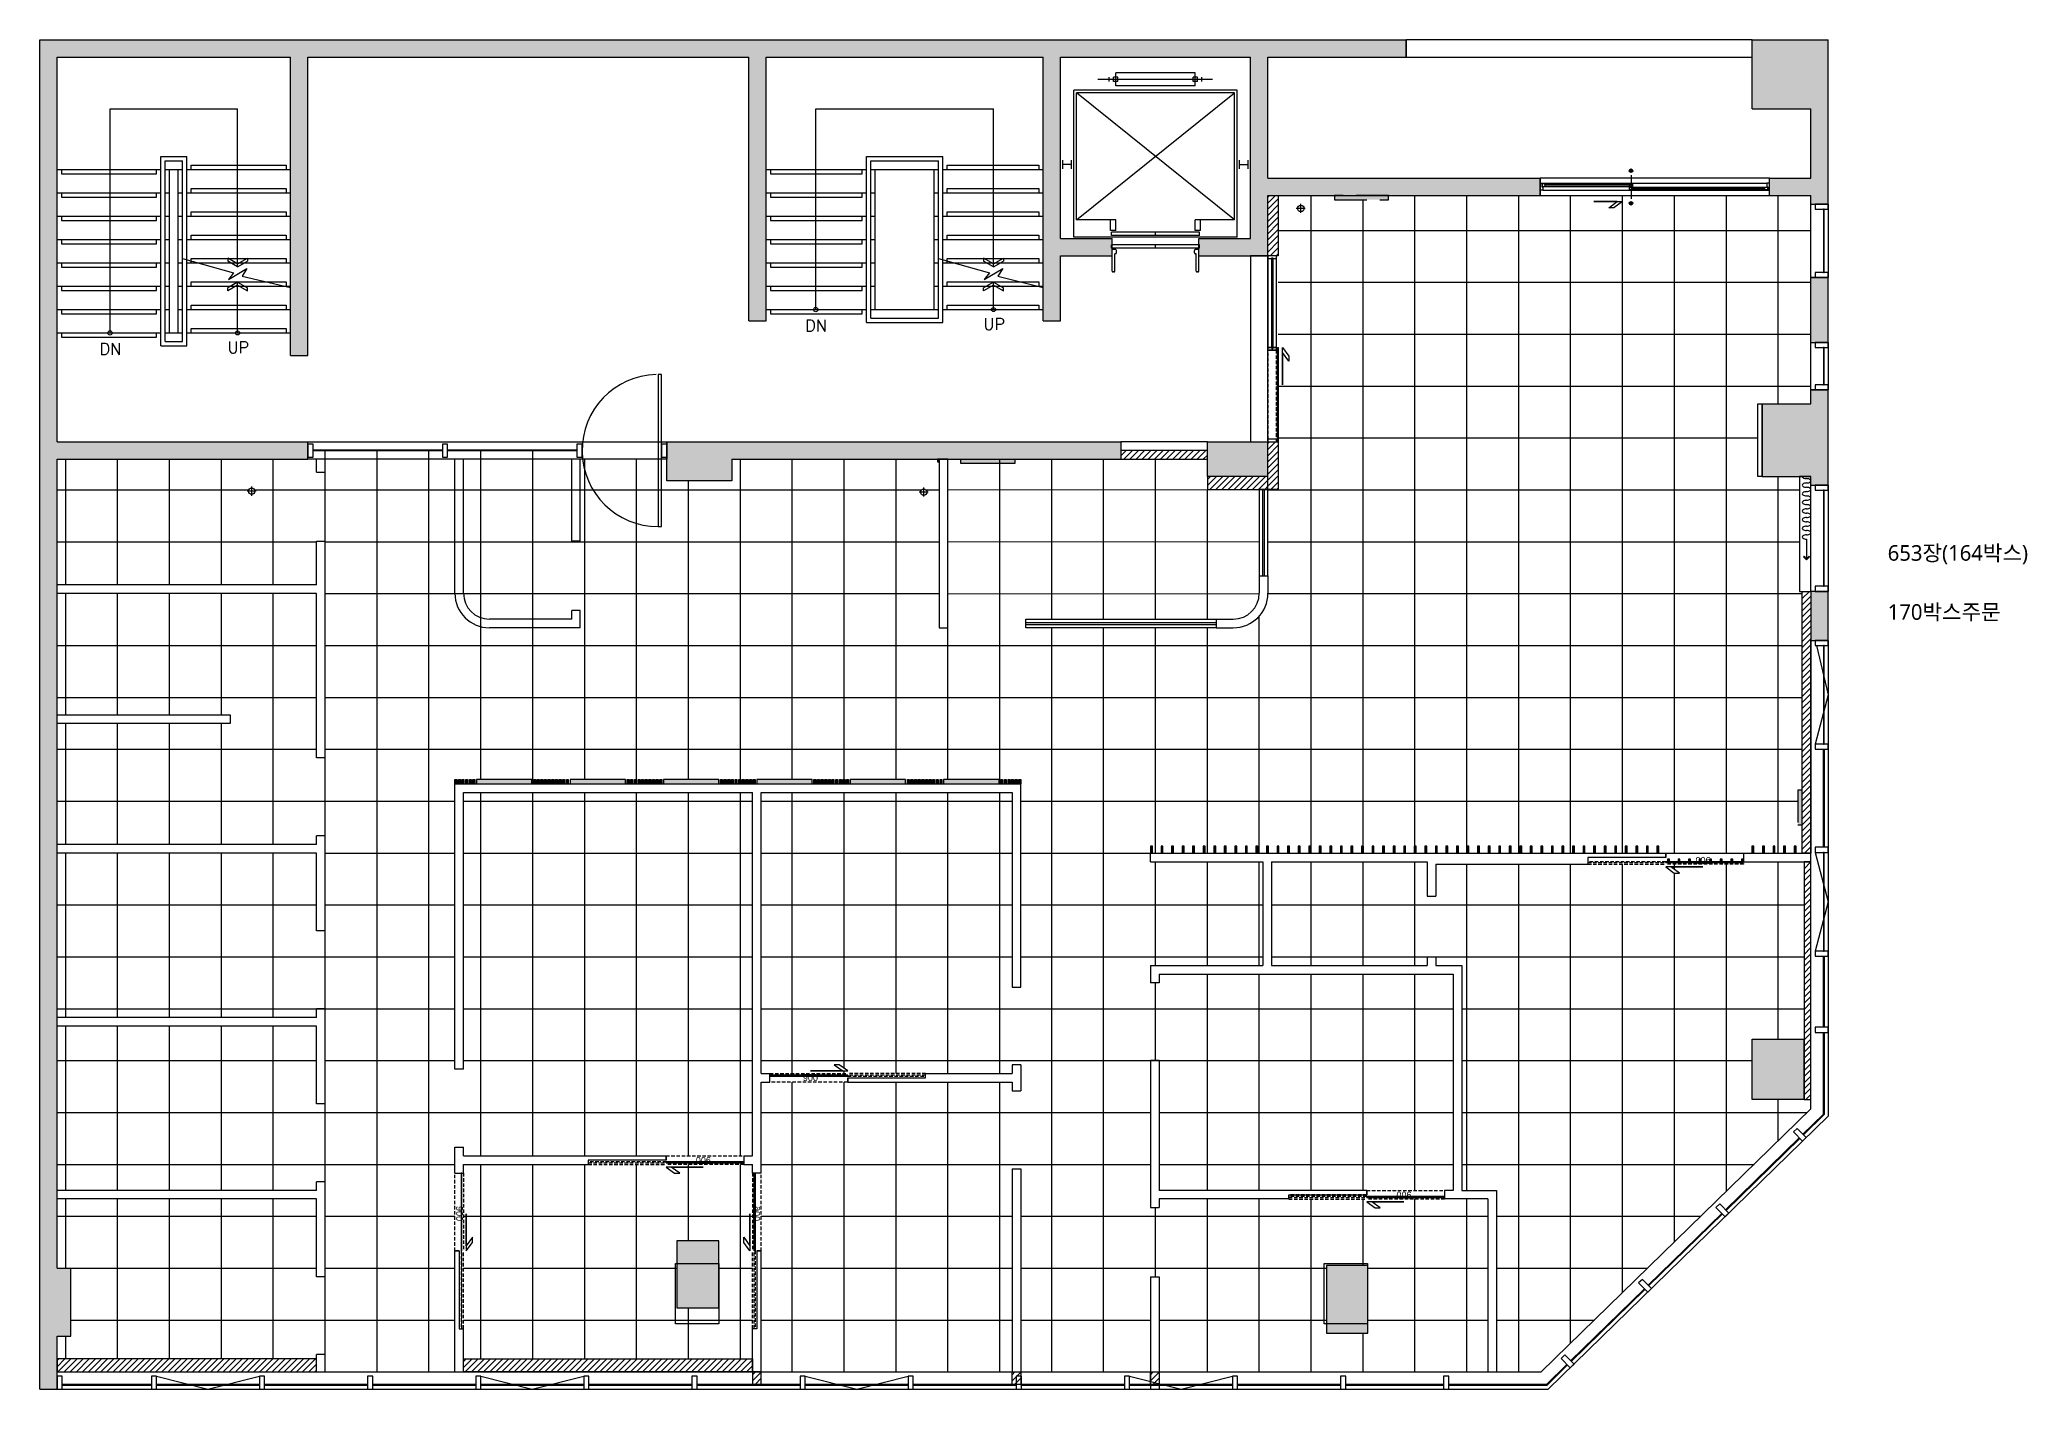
# Model space of a CAD drawing. Extents: x 11477420 to 23072185, y -28506554 to -14238804.
# Drawn here: x 11552498 to 11575478, y -14259039 to -14243434 of the extents above; entities that cross this region are included whole.
import ezdxf
from ezdxf.enums import TextEntityAlignment as Align

# ---------------------------------------------------------------- set-up
doc = ezdxf.new("R2010")
doc.units = 0
doc.header["$LTSCALE"] = 50
doc.header["$MEASUREMENT"] = 0
doc.linetypes.add('DASH', pattern=[0.35, 0.25, -0.1])
doc.linetypes.add('DH-HID2', pattern=[1.2, 0.8, -0.4])
doc.layers.get('0').update_dxf_attribs({"linetype": 'CONTINUOUS'})
for name, color, linetype in [('01. F-소품', 3, 'CONTINUOUS'), ('03-TEXT', 3, 'CONTINUOUS'), ('03-WAL NEW', 3, 'CONTINUOUS'), ('06-LIGHT', 4, 'CONTINUOUS'), ('08-HAT', 8, 'CONTINUOUS'), ('1.천장.벽체선(내벽)', 3, 'CONTINUOUS'), ('2.글자선', 60, 'CONTINUOUS'), ('2CONTINUOUS', 2, 'CONTINUOUS'), ('3.기호.계단선', 30, 'CONTINUOUS'), ('5.창호', 4, 'CONTINUOUS'), ('8.패턴선', 8, 'CONTINUOUS'), ('C-WIN', 4, 'CONTINUOUS'), ('CO-DO-FR', 7, 'CONTINUOUS'), ('CO-DOOR', 8, 'CONTINUOUS'), ('CORE', 7, 'CONTINUOUS'), ('ELEV', 7, 'CONTINUOUS'), ('에어컨', 30, 'DASH')]:
    doc.layers.add(name, color=color, linetype=linetype)
doc.layers.add('Arch', color=8, linetype='CONTINUOUS', lineweight=0)
doc.styles.add('ROMANS', font='romans')
doc.styles.add('W-TEXT2', font='Dotum.ttf')
doc.styles.add('맑은 고딕', font='malgun.ttf')
pattern_1 = [(45, (35102, 2e-09), (-35.35533906, 35.35533906), [])]
pattern_2 = [(0, (11555798.07, -14258839.45), (0, 600), [])]
pattern_3 = [(90, (11555798.07, -14258839.45), (-600, 4e-14), [])]

msp = doc.modelspace()

# ---------------------------------------------------------------- texts
at = {"layer": '03-TEXT', "color": 7, "style": '맑은 고딕'}
for s, p in [('653장(164박스)', (11573864, -14249278.8)), ('170박스주문', (11573864, -14249961.8))]:
    msp.add_text(s, height=180, dxfattribs=at).set_placement(p, align=Align.TOP_LEFT)
at = {"layer": '2.글자선', "style": 'W-TEXT2'}
msp.add_text('900', height=80, rotation=180, dxfattribs=at).set_placement((11571729.6, -14252923.7), align=Align.MIDDLE_CENTER)

# ---------------------------------------------------------------- blocks, each defined once
blk = doc.blocks.new('900door')
at = {"layer": 'CO-DOOR', "color": 251, "linetype": 'DH-HID2'}
for points in [[(11527643, -14256593), (11527643, -14255693), (11527593, -14255693), (11527593, -14256593)], [(11527643, -14256593), (11527693, -14256593), (11527693, -14257493), (11527593, -14257493), (11527593, -14256593)]]:
    blk.add_lwpolyline(points, dxfattribs=at)
at = {"layer": 'CO-DOOR', "color": 8, "linetype": 'DH-HID2'}
blk.add_lwpolyline([(11527622, -14256593), (11527622, -14255693), (11527612, -14255693), (11527612, -14256593)], close=True, dxfattribs=at)
at = {"layer": 'CO-DOOR', "color": 1}
blk.add_lwpolyline([(11527562, -14257022), (11527562, -14256593), (11527490, -14256691), (11527490, -14256750), (11527562, -14256651), (11527562, -14257022)], close=True, dxfattribs=at)
at = {"layer": 'CO-DOOR'}
blk.add_lwpolyline([(11527622, -14257493), (11527622, -14256593), (11527612, -14256593), (11527612, -14257493)], close=True, dxfattribs=at)
at = {"layer": '2.글자선', "style": 'W-TEXT2'}
blk.add_text('900', height=80, rotation=90, dxfattribs=at).set_placement((11527639, -14257024), align=Align.MIDDLE_CENTER)
blk = doc.blocks.new('FFSFDF')
at = {"layer": '01. F-소품'}
blk.add_hatch(color=8, dxfattribs=at).paths.add_polyline_path([(1567673, 1746751), (1567680, 1746744), (1567715, 1746779), (1567680, 1746815), (1567673, 1746808), (1567701, 1746779)])
at = {"layer": '01. F-소품', "color": 8}
for p, q in [((1567475, 1746779), (1567701, 1746779)), ((1567673, 1746808), (1567680, 1746815)), ((1567673, 1746751), (1567680, 1746744))]:
    blk.add_line(p, q, dxfattribs=at)
for points in [[(1567673, 1746808), (1567701, 1746779), (1567673, 1746751)], [(1567680, 1746815), (1567715, 1746779), (1567680, 1746744)]]:
    blk.add_lwpolyline(points, dxfattribs=at)
for centre, start_param, end_param in [((1566750, 1746779), 6.283185, 7.853982), ((1566800, 1746779), 1.570796, 4.712389), ((1566850, 1746779), 4.712389, 7.853982), ((1566900, 1746779), 1.570796, 4.712389), ((1566950, 1746779), 4.712389, 7.853982), ((1567000, 1746779), 1.570796, 4.712389), ((1567050, 1746779), 4.712389, 7.853982), ((1567100, 1746779), 1.570796, 4.712389), ((1567150, 1746779), 4.712389, 7.853982), ((1567200, 1746779), 1.570796, 4.712389), ((1567250, 1746779), 4.712389, 7.853982), ((1567300, 1746779), 1.570796, 4.712389), ((1567350, 1746779), 4.712389, 7.853982), ((1567400, 1746779), 1.570796, 4.712389), ((1567450, 1746779), 4.712389, 7.853982)]:
    blk.add_ellipse(centre, major_axis=(0, -50), ratio=0.5, start_param=start_param, end_param=end_param, dxfattribs=at)
blk = doc.blocks.new('flooor')
at = {"layer": '3.기호.계단선', "ltscale": 30}
h = blk.add_hatch(color=256, dxfattribs=at)
h.dxf.hatch_style = 1
h.paths.add_polyline_path([(11502507, -14177742), (11503132, -14177742), (11503132, -14177792), (11502507, -14177792)])
at = {"layer": '8.패턴선', "ltscale": 30}
h = blk.add_hatch(color=256, dxfattribs=at)
h.dxf.hatch_style = 1
h.paths.add_polyline_path([(11507657, -14172892), (11491857, -14172892), (11491857, -14188497), (11492057, -14188497), (11492057, -14187882), (11492217, -14187882), (11492217, -14187097), (11492057, -14187097), (11492057, -14177742), (11494957, -14177742), (11494957, -14177542), (11492057, -14177542), (11492057, -14173092), (11494757, -14173092), (11494757, -14176542), (11494957, -14176542), (11494957, -14173092), (11500057, -14173092), (11500057, -14176142), (11500257, -14176142), (11500257, -14173092), (11503457, -14173092), (11503457, -14176142), (11503657, -14176142), (11503657, -14175392), (11504257, -14175392), (11504257, -14175302), (11504247, -14175302), (11504247, -14175262), (11504257, -14175192), (11503657, -14175192), (11503657, -14173092), (11505857, -14173092), (11505857, -14175192), (11505257, -14175192), (11505257, -14175262), (11505267, -14175262), (11505267, -14175317), (11505257, -14175317), (11505257, -14175392), (11506057, -14175392), (11506057, -14174692), (11509205, -14174692), (11509205, -14174492), (11506057, -14174492), (11506057, -14173092), (11507657, -14173092)])
h.paths.add_polyline_path([(11499857, -14177742), (11504357, -14177742), (11504357, -14177542), (11499107, -14177542), (11499107, -14177567), (11499107, -14177717), (11499107, -14177742), (11499107, -14177992), (11499857, -14177992)], flags=17)
h.paths.add_polyline_path([(11506057, -14177542), (11505857, -14177542), (11505357, -14177542), (11505357, -14177742), (11505357, -14177942), (11506057, -14177942)], flags=17)
h.paths.add_polyline_path([(11512535, -14172892), (11511657, -14172892), (11511657, -14173092), (11511657, -14173692), (11512335, -14173692), (11512335, -14174492), (11511855, -14174492), (11511855, -14174692), (11512335, -14174692), (11512335, -14174792), (11512535, -14174792)])
h.paths.add_polyline_path([(11512535, -14175642), (11512385, -14175642), (11512335, -14175642), (11512335, -14176392), (11512535, -14176392)])
h.paths.add_polyline_path([(11512535, -14176942), (11512385, -14176942), (11512335, -14176942), (11512335, -14177101), (11511773, -14177101), (11511773, -14177942), (11512335, -14177942), (11512335, -14178042), (11512535, -14178042)])
h.paths.add_polyline_path([(11512535, -14179272), (11512385, -14179272), (11512335, -14179272), (11512335, -14179837), (11512535, -14179837)])
h.paths.add_polyline_path([(11512257, -14184447), (11511657, -14184447), (11511657, -14185147), (11512257, -14185147)])
h.paths.add_polyline_path([(11507214, -14187067), (11506734, -14187067), (11506734, -14187847), (11507214, -14187847)], flags=17)
h.paths.add_polyline_path([(11499707, -14186782), (11499222, -14186782), (11499222, -14187557), (11499707, -14187557)], flags=17)
at = {"layer": 'C-WIN', "ltscale": 30}
h = blk.add_hatch(color=256, dxfattribs=at)
h.dxf.hatch_style = 1
edge = h.paths.add_edge_path()
edge.add_arc((11510255, -14174406), 20, 0, 360)
h = blk.add_hatch(color=256, dxfattribs=at)
h.dxf.hatch_style = 1
edge = h.paths.add_edge_path()
edge.add_arc((11510255, -14174783), 20, 0, 360, ccw=False)
at = {"layer": '에어컨', "ltscale": 30}
h = blk.add_hatch(color=256, dxfattribs=at)
h.dxf.hatch_style = 1
h.paths.add_polyline_path([(11506827, -14174742), (11507452, -14174742), (11507452, -14174692), (11506827, -14174692)])
at = {"ltscale": 30}
for p, q in [((11506489, -14174842), (11506384, -14174842)), ((11506437, -14174894), (11506437, -14174789)), ((11494359, -14178112), (11494254, -14178112)), ((11494307, -14178164), (11494307, -14178059)), ((11502129, -14178122), (11502024, -14178122)), ((11502077, -14178174), (11502077, -14178069))]:
    blk.add_line(p, q, dxfattribs=at)
for points in [[(11512399, -14179897), (11512535, -14180467), (11512385, -14181037)], [(11512385, -14182290), (11512535, -14182860), (11512385, -14183430)], [(11493207, -14188347), (11493802, -14188497), (11494397, -14188347)], [(11496957, -14188347), (11497552, -14188497), (11498147, -14188347)], [(11500707, -14188347), (11501302, -14188497), (11501897, -14188347)], [(11504457, -14188347), (11505052, -14188497), (11505647, -14188347)]]:
    blk.add_lwpolyline(points, dxfattribs=at)
for centre in [(11506437, -14174842), (11494307, -14178112), (11502077, -14178122)]:
    blk.add_circle(centre, 37.5, dxfattribs=at)
at = {"layer": '2CONTINUOUS', "ltscale": 30}
for p, q in [((11491857, -14188497), (11491857, -14172892)), ((11491857, -14172892), (11507657, -14172892)), ((11507657, -14173092), (11507657, -14172892)), ((11511657, -14172892), (11512535, -14172892)), ((11511657, -14173692), (11511657, -14172892)), ((11512535, -14174792), (11512535, -14172892)), ((11492057, -14177542), (11492057, -14173092)), ((11492057, -14173092), (11494757, -14173092)), ((11494757, -14176542), (11494757, -14173092)), ((11494957, -14173092), (11500057, -14173092)), ((11494957, -14176542), (11494957, -14173092)), ((11500057, -14176142), (11500057, -14173092)), ((11500257, -14173092), (11503457, -14173092)), ((11500257, -14176142), (11500257, -14173092)), ((11503457, -14176142), (11503457, -14173092)), ((11503657, -14173092), (11505857, -14173092)), ((11503657, -14175192), (11503657, -14173092)), ((11505857, -14175192), (11505857, -14173092)), ((11506057, -14173092), (11507657, -14173092)), ((11506057, -14174492), (11506057, -14173092)), ((11511657, -14173692), (11512335, -14173692)), ((11512335, -14174492), (11512335, -14173692)), ((11506057, -14174492), (11509205, -14174492)), ((11509205, -14174692), (11509205, -14174492)), ((11511855, -14174492), (11512335, -14174492)), ((11511855, -14174692), (11511855, -14174492)), ((11506057, -14175392), (11506057, -14174692)), ((11506057, -14174692), (11509205, -14174692)), ((11511855, -14174692), (11512335, -14174692)), ((11512335, -14174792), (11512335, -14174692)), ((11512335, -14174792), (11512535, -14174792)), ((11503657, -14175192), (11504257, -14175192)), ((11504257, -14175392), (11504257, -14175192)), ((11505257, -14175192), (11505857, -14175192)), ((11505257, -14175392), (11505257, -14175192)), ((11503657, -14176142), (11503657, -14175392)), ((11503657, -14175392), (11504257, -14175392)), ((11505257, -14175392), (11506057, -14175392)), ((11512335, -14176392), (11512335, -14175642)), ((11512335, -14175642), (11512535, -14175642)), ((11512535, -14176392), (11512535, -14175642)), ((11500057, -14176142), (11500257, -14176142)), ((11503457, -14176142), (11503657, -14176142)), ((11512335, -14176392), (11512535, -14176392)), ((11494757, -14176542), (11494957, -14176542)), ((11512335, -14177101), (11512335, -14176942)), ((11512335, -14176942), (11512535, -14176942)), ((11512535, -14178042), (11512535, -14176942)), ((11511773, -14177101), (11512335, -14177101)), ((11511773, -14177942), (11511773, -14177101)), ((11492057, -14177542), (11494957, -14177542)), ((11494957, -14177742), (11494957, -14177542)), ((11499107, -14177542), (11504357, -14177542)), ((11504357, -14177542), (11504357, -14177742)), ((11505357, -14177542), (11506057, -14177542)), ((11506057, -14177942), (11506057, -14177542)), ((11492057, -14187097), (11492057, -14177742)), ((11492057, -14177742), (11494957, -14177742)), ((11499857, -14177742), (11504357, -14177742)), ((11511773, -14177942), (11512335, -14177942)), ((11512335, -14178042), (11512335, -14177942)), ((11512335, -14178042), (11512535, -14178042)), ((11512257, -14185147), (11512257, -14184447)), ((11492057, -14187097), (11492217, -14187097)), ((11492217, -14187882), (11492217, -14187097)), ((11492057, -14188497), (11492057, -14187882)), ((11492057, -14187882), (11492217, -14187882)), ((11491857, -14188497), (11492057, -14188497))]:
    blk.add_line(p, q, dxfattribs=at)
for points in [[(11499857, -14177742), (11499857, -14177992), (11499107, -14177992), (11499107, -14177542)], [(11506057, -14177942), (11505357, -14177942), (11505357, -14177542)], [(11512257, -14185147), (11511657, -14185147), (11511657, -14184447), (11512257, -14184447)]]:
    blk.add_lwpolyline(points, dxfattribs=at)
for points in [[(11512535, -14179272), (11512335, -14179272), (11512335, -14179837), (11512535, -14179837)], [(11499222, -14187557), (11499707, -14187557), (11499707, -14186782), (11499222, -14186782)], [(11506734, -14187847), (11507214, -14187847), (11507214, -14187067), (11506734, -14187067)]]:
    blk.add_lwpolyline(points, close=True, dxfattribs=at)
at = {"layer": '3.기호.계단선', "ltscale": 30}
blk.add_lwpolyline([(11502507, -14177742), (11503132, -14177742), (11503132, -14177792), (11502507, -14177792), (11502507, -14177742)], dxfattribs=at)
at = {"layer": 'C-WIN', "ltscale": 30}
for p, q in [((11509222, -14174552), (11511825, -14174552)), ((11509235, -14174593), (11509235, -14174591)), ((11509235, -14174632), (11511837, -14174632)), ((11509264, -14174557), (11510237, -14174557)), ((11509264, -14174587), (11510237, -14174587)), ((11510255, -14174456), (11510255, -14174733)), ((11510272, -14174597), (11511796, -14174597)), ((11510272, -14174627), (11511796, -14174627)), ((11496512, -14177637), (11495017, -14177637)), ((11496512, -14177647), (11495017, -14177647)), ((11498067, -14177637), (11496572, -14177637)), ((11498067, -14177647), (11496572, -14177647)), ((11512335, -14179272), (11512335, -14178042)), ((11512535, -14178042), (11512535, -14179272)), ((11512335, -14185255), (11512335, -14179837)), ((11512535, -14179837), (11512535, -14185338)), ((11512335, -14185255), (11509215, -14188297)), ((11512535, -14185338), (11509298, -14188497)), ((11512241, -14185548), (11512480, -14185315)), ((11512490, -14185319), (11512248, -14185555)), ((11511347, -14186421), (11512198, -14185590)), ((11512205, -14185597), (11511354, -14186428)), ((11510452, -14187294), (11511304, -14186463)), ((11511311, -14186470), (11510459, -14187301)), ((11509557, -14188167), (11510409, -14187336)), ((11510416, -14187343), (11509564, -14188174)), ((11509276, -14188442), (11509514, -14188209)), ((11509521, -14188216), (11509280, -14188452)), ((11492057, -14188297), (11509215, -14188297)), ((11493147, -14188442), (11492117, -14188442)), ((11493147, -14188452), (11492117, -14188452)), ((11494397, -14188442), (11493207, -14188442)), ((11494397, -14188452), (11493207, -14188452)), ((11495647, -14188442), (11494457, -14188442)), ((11495647, -14188452), (11494457, -14188452)), ((11496897, -14188442), (11495707, -14188442)), ((11496897, -14188452), (11495707, -14188452)), ((11498147, -14188442), (11496957, -14188442)), ((11498147, -14188452), (11496957, -14188452)), ((11499397, -14188442), (11498207, -14188442)), ((11499397, -14188452), (11498207, -14188452)), ((11500647, -14188442), (11499457, -14188442)), ((11500647, -14188452), (11499457, -14188452)), ((11501897, -14188442), (11500707, -14188442)), ((11501897, -14188452), (11500707, -14188452)), ((11503147, -14188442), (11501957, -14188442)), ((11503147, -14188452), (11501957, -14188452)), ((11504397, -14188442), (11503207, -14188442)), ((11504397, -14188452), (11503207, -14188452)), ((11505647, -14188442), (11504457, -14188442)), ((11505647, -14188452), (11504457, -14188452)), ((11506897, -14188442), (11505707, -14188442)), ((11506897, -14188452), (11505707, -14188452)), ((11508087, -14188442), (11506957, -14188442)), ((11508087, -14188452), (11506957, -14188452)), ((11509276, -14188442), (11508147, -14188442)), ((11509280, -14188452), (11508147, -14188452)), ((11492057, -14188497), (11509298, -14188497))]:
    blk.add_line(p, q, dxfattribs=at)
for points in [[(11507657, -14173092), (11511657, -14173092), (11511657, -14172892), (11507657, -14172892)], [(11509205, -14174692), (11511855, -14174692), (11511855, -14174492), (11509205, -14174492)], [(11509258, -14174569), (11509264, -14174567), (11509264, -14174557), (11509226, -14174557), (11509226, -14174587), (11509264, -14174587), (11509264, -14174577), (11509258, -14174575)], [(11510243, -14174569), (11510237, -14174567), (11510237, -14174557), (11510272, -14174557), (11510272, -14174587), (11510237, -14174587), (11510237, -14174577), (11510243, -14174575)], [(11510272, -14174627), (11510237, -14174627), (11510237, -14174597), (11510272, -14174597), (11510272, -14174607), (11510267, -14174609), (11510267, -14174615), (11510272, -14174617)], [(11511800, -14174614), (11510269, -14174614), (11510269, -14174610), (11511800, -14174610)], [(11511796, -14174607), (11511796, -14174597), (11511834, -14174597), (11511834, -14174627), (11511796, -14174627), (11511796, -14174617), (11511802, -14174615), (11511802, -14174609)], [(11512335, -14174792), (11512535, -14174792), (11512535, -14175642), (11512335, -14175642)], [(11512535, -14174852), (11512535, -14174792), (11512385, -14174792), (11512385, -14174852)], [(11512480, -14175582), (11512490, -14175582), (11512490, -14174852), (11512480, -14174852)], [(11505857, -14177542), (11506057, -14177542), (11506057, -14175392), (11505857, -14175392)], [(11512535, -14175642), (11512535, -14175582), (11512385, -14175582), (11512385, -14175642)], [(11512335, -14176392), (11512535, -14176392), (11512535, -14176942), (11512335, -14176942)], [(11512535, -14176452), (11512535, -14176392), (11512385, -14176392), (11512385, -14176452)], [(11512480, -14176882), (11512490, -14176882), (11512490, -14176452), (11512480, -14176452)], [(11512535, -14176942), (11512535, -14176882), (11512385, -14176882), (11512385, -14176942)], [(11494957, -14177542), (11499107, -14177542), (11499107, -14177742), (11494957, -14177742)], [(11494957, -14177717), (11495017, -14177717), (11495017, -14177567), (11494957, -14177567)], [(11496512, -14177717), (11496572, -14177717), (11496572, -14177567), (11496512, -14177567)], [(11498067, -14177717), (11498127, -14177717), (11498127, -14177567), (11498067, -14177567)], [(11499047, -14177717), (11499107, -14177717), (11499107, -14177567), (11499047, -14177567)], [(11504357, -14177742), (11505357, -14177742), (11505357, -14177542), (11504357, -14177542)], [(11512535, -14178102), (11512535, -14178042), (11512385, -14178042), (11512385, -14178102)], [(11512480, -14179212), (11512490, -14179212), (11512490, -14178102), (11512480, -14178102)], [(11512535, -14179272), (11512535, -14179212), (11512385, -14179212), (11512385, -14179272)], [(11512535, -14179897), (11512535, -14179837), (11512385, -14179837), (11512385, -14179897)], [(11512480, -14181037), (11512490, -14181037), (11512490, -14179897), (11512480, -14179897)], [(11512535, -14181097), (11512535, -14181037), (11512385, -14181037), (11512385, -14181097)], [(11512480, -14181097), (11512490, -14181097), (11512490, -14182230), (11512480, -14182230)], [(11512535, -14182290), (11512535, -14182230), (11512385, -14182230), (11512385, -14182290)], [(11512480, -14183430), (11512490, -14183430), (11512490, -14182290), (11512480, -14182290)], [(11512535, -14183490), (11512535, -14183430), (11512385, -14183430), (11512385, -14183490)], [(11512535, -14184371), (11512535, -14184311), (11512385, -14184311), (11512385, -14184371)], [(11512237, -14185629), (11512280, -14185587), (11512175, -14185480), (11512132, -14185522)], [(11511342, -14186502), (11511385, -14186460), (11511280, -14186353), (11511237, -14186395)], [(11510448, -14187375), (11510490, -14187333), (11510386, -14187226), (11510343, -14187268)], [(11509553, -14188248), (11509596, -14188206), (11509491, -14188099), (11509448, -14188141)], [(11492117, -14188347), (11492057, -14188347), (11492057, -14188497), (11492117, -14188497)], [(11493207, -14188347), (11493147, -14188347), (11493147, -14188497), (11493207, -14188497)], [(11494457, -14188347), (11494397, -14188347), (11494397, -14188497), (11494457, -14188497)], [(11495707, -14188347), (11495647, -14188347), (11495647, -14188497), (11495707, -14188497)], [(11496957, -14188347), (11496897, -14188347), (11496897, -14188497), (11496957, -14188497)], [(11498207, -14188347), (11498147, -14188347), (11498147, -14188497), (11498207, -14188497)], [(11499457, -14188347), (11499397, -14188347), (11499397, -14188497), (11499457, -14188497)], [(11500707, -14188347), (11500647, -14188347), (11500647, -14188497), (11500707, -14188497)], [(11501957, -14188347), (11501897, -14188347), (11501897, -14188497), (11501957, -14188497)], [(11503207, -14188347), (11503147, -14188347), (11503147, -14188497), (11503207, -14188497)], [(11504457, -14188347), (11504397, -14188347), (11504397, -14188497), (11504457, -14188497)], [(11505707, -14188347), (11505647, -14188347), (11505647, -14188497), (11505707, -14188497)], [(11506957, -14188347), (11506897, -14188347), (11506897, -14188497), (11506957, -14188497)], [(11508147, -14188347), (11508087, -14188347), (11508087, -14188497), (11508147, -14188497)]]:
    blk.add_lwpolyline(points, close=True, dxfattribs=at)
for points in [[(11509205, -14174561), (11509205, -14174552), (11509222, -14174552), (11509222, -14174591), (11509235, -14174591), (11509235, -14174632), (11509205, -14174632), (11509205, -14174623)], [(11510241, -14174574), (11509260, -14174574), (11509260, -14174570), (11510241, -14174570), (11510241, -14174574), (11510241, -14174570)], [(11509264, -14174566), (11509267, -14174567), (11509267, -14174568), (11509268, -14174570)], [(11509264, -14174578), (11509267, -14174576), (11509267, -14174575), (11509268, -14174574)], [(11510237, -14174566), (11510235, -14174567), (11510234, -14174568), (11510233, -14174570)], [(11510237, -14174578), (11510235, -14174576), (11510234, -14174575), (11510233, -14174574)], [(11510272, -14174606), (11510275, -14174608), (11510276, -14174609), (11510276, -14174610)], [(11510272, -14174618), (11510275, -14174617), (11510276, -14174616), (11510276, -14174614)], [(11511796, -14174606), (11511793, -14174608), (11511793, -14174609), (11511792, -14174610)], [(11511796, -14174618), (11511793, -14174617), (11511793, -14174616), (11511792, -14174614)], [(11511855, -14174561), (11511855, -14174552), (11511825, -14174552), (11511825, -14174593), (11511837, -14174593), (11511837, -14174632), (11511855, -14174632), (11511855, -14174623)], [(11512480, -14184311), (11512480, -14183490), (11512490, -14183490), (11512490, -14184311)], [(11512480, -14185315), (11512480, -14184371)], [(11512490, -14184371), (11512490, -14185319)]]:
    blk.add_lwpolyline(points, dxfattribs=at)
for centre in [(11510255, -14174406), (11510255, -14174783)]:
    blk.add_circle(centre, 20, dxfattribs=at)
at = {"layer": 'CO-DOOR', "color": 1}
blk.add_lwpolyline([(11509826, -14174762), (11510155, -14174762), (11510056, -14174834), (11509998, -14174834), (11510096, -14174762), (11509826, -14174762)], close=True, dxfattribs=at)
at = {"layer": 'CO-DOOR'}
blk.add_lwpolyline([(11499007, -14176762), (11499007, -14178522), (11499047, -14178522), (11499047, -14176762)], close=True, dxfattribs=at)
blk.add_arc((11499007, -14177642), 880, 91.5733, 269.9892, dxfattribs=at)
at = {"layer": 'CORE', "color": 1}
for p, q in [((11492669, -14176282), (11492669, -14173692)), ((11492669, -14174392), (11492669, -14173692)), ((11492669, -14173692), (11494144, -14173692)), ((11494144, -14175518), (11494144, -14173692)), ((11500829, -14176012), (11500829, -14173692)), ((11500829, -14174392), (11500829, -14173692)), ((11500829, -14173692), (11502884, -14173692)), ((11502884, -14175518), (11502884, -14173692)), ((11492107, -14174392), (11492107, -14174442)), ((11492107, -14174442), (11493207, -14174442)), ((11493207, -14174442), (11493207, -14174392)), ((11493607, -14174342), (11494707, -14174342)), ((11493607, -14174392), (11493607, -14174342)), ((11494707, -14174342), (11494707, -14174392)), ((11500307, -14174392), (11500307, -14174442)), ((11500307, -14174442), (11501367, -14174442)), ((11501367, -14174442), (11501367, -14174392)), ((11502347, -14174342), (11503407, -14174342)), ((11502347, -14174392), (11502347, -14174342)), ((11503407, -14174342), (11503407, -14174392)), ((11492107, -14174662), (11492107, -14174712)), ((11493207, -14174712), (11493207, -14174662)), ((11493607, -14174612), (11494707, -14174612)), ((11493607, -14174662), (11493607, -14174612)), ((11494707, -14174612), (11494707, -14174662)), ((11500307, -14174662), (11500307, -14174712)), ((11501367, -14174712), (11501367, -14174662)), ((11502347, -14174612), (11503407, -14174612)), ((11502347, -14174662), (11502347, -14174612)), ((11503407, -14174612), (11503407, -14174662)), ((11492107, -14174712), (11493207, -14174712)), ((11493607, -14174882), (11494707, -14174882)), ((11493607, -14174932), (11493607, -14174882)), ((11494707, -14174882), (11494707, -14174932)), ((11500307, -14174712), (11501367, -14174712)), ((11502347, -14174882), (11503407, -14174882)), ((11502347, -14174932), (11502347, -14174882)), ((11503407, -14174882), (11503407, -14174932)), ((11492107, -14174932), (11492107, -14174982)), ((11492107, -14174982), (11493207, -14174982)), ((11493207, -14174982), (11493207, -14174932)), ((11500307, -14174932), (11500307, -14174982)), ((11500307, -14174982), (11501367, -14174982)), ((11501367, -14174982), (11501367, -14174932)), ((11492107, -14175202), (11492107, -14175252)), ((11492107, -14175252), (11493207, -14175252)), ((11493207, -14175252), (11493207, -14175202)), ((11493607, -14175152), (11494707, -14175152)), ((11493607, -14175202), (11493607, -14175152)), ((11494707, -14175152), (11494707, -14175202)), ((11500307, -14175202), (11500307, -14175252)), ((11500307, -14175252), (11501367, -14175252)), ((11501367, -14175252), (11501367, -14175202)), ((11502347, -14175152), (11503407, -14175152)), ((11502347, -14175202), (11502347, -14175152)), ((11503407, -14175152), (11503407, -14175202)), ((11492107, -14175472), (11492107, -14175522)), ((11492107, -14175522), (11493207, -14175522)), ((11493207, -14175522), (11493207, -14175472)), ((11493507, -14175422), (11494098, -14175589)), ((11493607, -14175422), (11494707, -14175422)), ((11493607, -14175472), (11493607, -14175422)), ((11494038, -14175664), (11494251, -14175538)), ((11494098, -14175589), (11494038, -14175664)), ((11494251, -14175538), (11494196, -14175625)), ((11494707, -14175422), (11494707, -14175472)), ((11500307, -14175472), (11500307, -14175522)), ((11500307, -14175522), (11501367, -14175522)), ((11501367, -14175522), (11501367, -14175472)), ((11502247, -14175422), (11502838, -14175589)), ((11502347, -14175422), (11503407, -14175422)), ((11502347, -14175472), (11502347, -14175422)), ((11502778, -14175664), (11502991, -14175538)), ((11502838, -14175589), (11502778, -14175664)), ((11502991, -14175538), (11502936, -14175625)), ((11503407, -14175422), (11503407, -14175472)), ((11492107, -14175742), (11492107, -14175792)), ((11492107, -14175792), (11493207, -14175792)), ((11493207, -14175792), (11493207, -14175742)), ((11493607, -14175692), (11494707, -14175692)), ((11493607, -14175742), (11493607, -14175692)), ((11494144, -14176282), (11494144, -14175694)), ((11494196, -14175625), (11494757, -14175757)), ((11494707, -14175692), (11494707, -14175742)), ((11500307, -14175742), (11500307, -14175792)), ((11500307, -14175792), (11501367, -14175792)), ((11501367, -14175792), (11501367, -14175742)), ((11502347, -14175692), (11503407, -14175692)), ((11502347, -14175742), (11502347, -14175692)), ((11502884, -14176012), (11502884, -14175694)), ((11502936, -14175625), (11503457, -14175757)), ((11503407, -14175692), (11503407, -14175742)), ((11492107, -14176012), (11492107, -14176062)), ((11493207, -14176062), (11493207, -14176012)), ((11493607, -14175962), (11494707, -14175962)), ((11493607, -14176012), (11493607, -14175962)), ((11494707, -14175962), (11494707, -14176012)), ((11500307, -14176012), (11500307, -14176062)), ((11501367, -14176062), (11501367, -14176012)), ((11502347, -14175962), (11503407, -14175962)), ((11502347, -14176012), (11502347, -14175962)), ((11503407, -14175962), (11503407, -14176012)), ((11492107, -14176062), (11493207, -14176062)), ((11492107, -14176282), (11492107, -14176332)), ((11493207, -14176332), (11493207, -14176282)), ((11493607, -14176232), (11494707, -14176232)), ((11493607, -14176282), (11493607, -14176232)), ((11494707, -14176232), (11494707, -14176282)), ((11500307, -14176062), (11501367, -14176062)), ((11492107, -14176332), (11493207, -14176332))]:
    blk.add_line(p, q, dxfattribs=at)
at = {"layer": 'CORE'}
for p, q in [((11492057, -14174392), (11493257, -14174392)), ((11493257, -14176432), (11493257, -14174242)), ((11493257, -14174242), (11493557, -14174242)), ((11493307, -14176382), (11493307, -14174292)), ((11493307, -14174292), (11493507, -14174292)), ((11493307, -14174392), (11493507, -14174392)), ((11493357, -14176282), (11493357, -14174392)), ((11493457, -14176282), (11493457, -14174392)), ((11493507, -14176382), (11493507, -14174292)), ((11493557, -14176432), (11493557, -14174242)), ((11493557, -14174392), (11494757, -14174392)), ((11500257, -14174392), (11501417, -14174392)), ((11501417, -14176162), (11501417, -14174242)), ((11501417, -14174242), (11502297, -14174242)), ((11501467, -14176112), (11501467, -14174292)), ((11501467, -14174292), (11502247, -14174292)), ((11501467, -14174392), (11502247, -14174392)), ((11501517, -14176012), (11501517, -14174392)), ((11502197, -14176012), (11502197, -14174392)), ((11502247, -14176112), (11502247, -14174292)), ((11502297, -14176162), (11502297, -14174242)), ((11502297, -14174392), (11503457, -14174392)), ((11492057, -14174662), (11493257, -14174662)), ((11493307, -14174662), (11493357, -14174662)), ((11493457, -14174662), (11493507, -14174662)), ((11493557, -14174662), (11494757, -14174662)), ((11500257, -14174662), (11501417, -14174662)), ((11501467, -14174662), (11501517, -14174662)), ((11502197, -14174662), (11502247, -14174662)), ((11502297, -14174662), (11503457, -14174662)), ((11492057, -14174932), (11493257, -14174932)), ((11493307, -14174932), (11493357, -14174932)), ((11493457, -14174932), (11493507, -14174932)), ((11493557, -14174932), (11494757, -14174932)), ((11500257, -14174932), (11501417, -14174932)), ((11501467, -14174932), (11501517, -14174932)), ((11502197, -14174932), (11502247, -14174932)), ((11502297, -14174932), (11503457, -14174932)), ((11492057, -14175202), (11493257, -14175202)), ((11493307, -14175202), (11493357, -14175202)), ((11493457, -14175202), (11493507, -14175202)), ((11493557, -14175202), (11494757, -14175202)), ((11500257, -14175202), (11501417, -14175202)), ((11501467, -14175202), (11501517, -14175202)), ((11502197, -14175202), (11502247, -14175202)), ((11502297, -14175202), (11503457, -14175202)), ((11492057, -14175472), (11493257, -14175472)), ((11493307, -14175472), (11493357, -14175472)), ((11493457, -14175472), (11493507, -14175472)), ((11493557, -14175472), (11494757, -14175472)), ((11494144, -14175484), (11494030, -14175418)), ((11494030, -14175418), (11494030, -14175452)), ((11494144, -14175518), (11494030, -14175452)), ((11494144, -14175484), (11494259, -14175418)), ((11494144, -14175518), (11494259, -14175452)), ((11494259, -14175418), (11494259, -14175452)), ((11500257, -14175472), (11501417, -14175472)), ((11501467, -14175472), (11501517, -14175472)), ((11502197, -14175472), (11502247, -14175472)), ((11502297, -14175472), (11503457, -14175472)), ((11502884, -14175484), (11502770, -14175418)), ((11502770, -14175418), (11502770, -14175452)), ((11502884, -14175518), (11502770, -14175452)), ((11502884, -14175484), (11502999, -14175418)), ((11502884, -14175518), (11502999, -14175452)), ((11502999, -14175418), (11502999, -14175452)), ((11492057, -14175742), (11493257, -14175742)), ((11493307, -14175742), (11493357, -14175742)), ((11493457, -14175742), (11493507, -14175742)), ((11493557, -14175742), (11494757, -14175742)), ((11494144, -14175694), (11494030, -14175760)), ((11494144, -14175729), (11494030, -14175795)), ((11494030, -14175795), (11494030, -14175760)), ((11494144, -14175694), (11494259, -14175760)), ((11494144, -14175729), (11494259, -14175795)), ((11494259, -14175795), (11494259, -14175760)), ((11500257, -14175742), (11501417, -14175742)), ((11501467, -14175742), (11501517, -14175742)), ((11502197, -14175742), (11502247, -14175742)), ((11502297, -14175742), (11503457, -14175742)), ((11502884, -14175694), (11502770, -14175760)), ((11502884, -14175729), (11502770, -14175795)), ((11502770, -14175795), (11502770, -14175760)), ((11502884, -14175694), (11502999, -14175760)), ((11502884, -14175729), (11502999, -14175795)), ((11502999, -14175795), (11502999, -14175760)), ((11492057, -14176012), (11493257, -14176012)), ((11493307, -14176012), (11493357, -14176012)), ((11493457, -14176012), (11493507, -14176012)), ((11493557, -14176012), (11494757, -14176012)), ((11500257, -14176012), (11501417, -14176012)), ((11501467, -14176012), (11502247, -14176012)), ((11501467, -14176012), (11501517, -14176012)), ((11502197, -14176012), (11502247, -14176012)), ((11502297, -14176012), (11503457, -14176012)), ((11492057, -14176282), (11493257, -14176282)), ((11493307, -14176282), (11493507, -14176282)), ((11493557, -14176282), (11494757, -14176282)), ((11501417, -14176162), (11502297, -14176162)), ((11501467, -14176112), (11502247, -14176112)), ((11493257, -14176432), (11493557, -14176432)), ((11493307, -14176382), (11493507, -14176382))]:
    blk.add_line(p, q, dxfattribs=at)
for centre, radius in [((11500829, -14176012), 24.4), ((11502884, -14176012), 23.2), ((11492669, -14176282), 24.4), ((11494144, -14176282), 23.2)]:
    blk.add_circle(centre, radius, dxfattribs=at)
at = {"layer": 'ELEV'}
for p, q in [((11505217, -14173276), (11504297, -14173276)), ((11504297, -14173426), (11504297, -14173276)), ((11505217, -14173426), (11505217, -14173276)), ((11503812, -14175176), (11503812, -14173476)), ((11505702, -14173476), (11503812, -14173476)), ((11503842, -14174976), (11505672, -14173506)), ((11505672, -14174976), (11503842, -14173506)), ((11503842, -14174976), (11503842, -14173506)), ((11505672, -14173506), (11503842, -14173506)), ((11505415, -14173351), (11504089, -14173351)), ((11504222, -14173376), (11504222, -14173326)), ((11504322, -14173326), (11504272, -14173326)), ((11504272, -14173376), (11504272, -14173326)), ((11504322, -14173376), (11504272, -14173376)), ((11505217, -14173426), (11504297, -14173426)), ((11504322, -14173376), (11504322, -14173326)), ((11505242, -14173326), (11505192, -14173326)), ((11505192, -14173376), (11505192, -14173326)), ((11505242, -14173376), (11505192, -14173376)), ((11505242, -14173376), (11505242, -14173326)), ((11505292, -14173376), (11505292, -14173326)), ((11505672, -14174976), (11505672, -14173506)), ((11505702, -14175176), (11505702, -14173476)), ((11503687, -14174385), (11503687, -14174285)), ((11503787, -14174335), (11503687, -14174335)), ((11503787, -14174385), (11503787, -14174285)), ((11505727, -14174385), (11505727, -14174285)), ((11505727, -14174335), (11505827, -14174335)), ((11505827, -14174385), (11505827, -14174285)), ((11504297, -14174976), (11503842, -14174976)), ((11504237, -14175096), (11504237, -14174976)), ((11504297, -14175096), (11504237, -14175096)), ((11505267, -14175116), (11504247, -14175116)), ((11504247, -14175156), (11504247, -14175116)), ((11504297, -14175096), (11504297, -14174976)), ((11504757, -14175156), (11504757, -14175116)), ((11505672, -14174976), (11505217, -14174976)), ((11505217, -14175096), (11505217, -14174976)), ((11505277, -14175096), (11505217, -14175096)), ((11505267, -14175156), (11505267, -14175116)), ((11505277, -14175096), (11505277, -14174976)), ((11505702, -14175176), (11503812, -14175176)), ((11505267, -14175156), (11504247, -14175156)), ((11505267, -14175262), (11504247, -14175262)), ((11504247, -14175302), (11504247, -14175262)), ((11505267, -14175302), (11504247, -14175302)), ((11504297, -14175317), (11504257, -14175317)), ((11504257, -14175567), (11504257, -14175317)), ((11504297, -14175367), (11504287, -14175367)), ((11504287, -14175567), (11504287, -14175367)), ((11504307, -14175357), (11504307, -14175327)), ((11504757, -14175302), (11504757, -14175262)), ((11505207, -14175357), (11505207, -14175327)), ((11505257, -14175317), (11505217, -14175317)), ((11505227, -14175367), (11505217, -14175367)), ((11505227, -14175567), (11505227, -14175367)), ((11505257, -14175567), (11505257, -14175317)), ((11505267, -14175302), (11505267, -14175262)), ((11504277, -14175577), (11504267, -14175577)), ((11505247, -14175577), (11505237, -14175577))]:
    blk.add_line(p, q, dxfattribs=at)
for centre, start, end in [((11504297, -14175327), 0, 90), ((11504297, -14175357), 270, 0), ((11505217, -14175327), 90, 180), ((11505217, -14175357), 180, 270), ((11504267, -14175567), 180, 270), ((11504277, -14175567), 270, 0), ((11505237, -14175567), 180, 270), ((11505247, -14175567), 270, 0)]:
    blk.add_arc(centre, 10, start, end, dxfattribs=at)
at = {"layer": '에어컨', "ltscale": 30}
blk.add_lwpolyline([(11506827, -14174742), (11507452, -14174742), (11507452, -14174692), (11506827, -14174692)], close=True, dxfattribs=at)
at = {"layer": 'CORE', "color": 2, "style": 'ROMANS'}
for s, p in [('DN', (11500832, -14176264)), ('UP', (11502892, -14176247)), ('DN', (11492672, -14176534)), ('UP', (11494152, -14176517))]:
    blk.add_text(s, height=135, dxfattribs=at).set_placement(p, align=Align.CENTER)

# ---------------------------------------------------------------- hatches: boundary and pattern name
at = {"layer": '03-WAL NEW'}
h = msp.add_hatch(dxfattribs=at)
h.set_pattern_fill('DOTS', color=256)
h.set_pattern_definition([(0, (29873, 2e-09), (0.03125, 0.0625), [0, -0.0625])])
h.paths.add_polyline_path([(11557549.1, -14252039.4), (11558189.1, -14252039.4), (11558189.1, -14251989.4), (11557549.1, -14251989.4)])
h = msp.add_hatch(dxfattribs=at)
h.set_pattern_fill('DOTS', color=256)
h.set_pattern_definition([(0, (30953, 2e-09), (0.03125, 0.0625), [0, -0.0625])])
h.paths.add_polyline_path([(11558629.1, -14252039.4), (11559269.1, -14252039.4), (11559269.1, -14251989.4), (11558629.1, -14251989.4)])
h = msp.add_hatch(dxfattribs=at)
h.set_pattern_fill('DOTS', color=256)
h.set_pattern_definition([(0, (32033, 2e-09), (0.03125, 0.0625), [0, -0.0625])])
h.paths.add_polyline_path([(11559709.1, -14252039.4), (11560349.1, -14252039.4), (11560349.1, -14251989.4), (11559709.1, -14251989.4)])
h = msp.add_hatch(dxfattribs=at)
h.set_pattern_fill('DOTS', color=256)
h.set_pattern_definition([(0, (33113, 2e-09), (0.03125, 0.0625), [0, -0.0625])])
h.paths.add_polyline_path([(11560789.1, -14252039.4), (11561429.1, -14252039.4), (11561429.1, -14251989.4), (11560789.1, -14251989.4)])
h = msp.add_hatch(dxfattribs=at)
h.set_pattern_fill('DOTS', color=256)
h.set_pattern_definition([(0, (34193, 2e-09), (0.03125, 0.0625), [0, -0.0625])])
h.paths.add_polyline_path([(11561869.1, -14252039.4), (11562509.1, -14252039.4), (11562509.1, -14251989.4), (11561869.1, -14251989.4)])
h = msp.add_hatch(dxfattribs=at)
h.set_pattern_fill('DOTS', color=256)
h.set_pattern_definition([(0, (35273, 2e-09), (0.03125, 0.0625), [0, -0.0625])])
h.paths.add_polyline_path([(11562949.1, -14252039.4), (11563589.1, -14252039.4), (11563589.1, -14251989.4), (11562949.1, -14251989.4)])
at = {"layer": '08-HAT', "ltscale": 10}
h = msp.add_hatch(dxfattribs=at)
h.set_pattern_fill('_USER', color=256, scale=600, pattern_type=0)
h.set_pattern_definition(pattern_2)
h.paths.add_polyline_path([(11572876.1, -14249814.4), (11572846.1, -14249814.4), (11572846.1, -14248484.4), (11572414.1, -14248484.4), (11572364.1, -14248484.4), (11572364.1, -14247643.4), (11572414.1, -14247643.4), (11572976.1, -14247643.4), (11572976.1, -14247484.4), (11572976.1, -14246934.4), (11572976.1, -14246184.4), (11572976.1, -14245334.4), (11572976.1, -14245234.4), (11568093.1, -14245234.4), (11568093.1, -14245284.4), (11567468.1, -14245284.4), (11567468.1, -14245234.4), (11566818.1, -14245234.4), (11566818.1, -14248634.4), (11566698.1, -14248634.4), (11566698.1, -14249634.4), (11566698.1, -14249834.4, -0.4142136), (11566298.1, -14250234.4), (11562998.1, -14250234.4), (11562898.1, -14250234.4), (11562898.1, -14248314.4), (11562876.1, -14248314.4), (11562876.1, -14248284.4), (11562826.1, -14248284.4), (11562826.1, -14248314.4), (11562804.1, -14248314.4), (11562804.1, -14248284.4), (11562754.1, -14248284.4), (11562754.1, -14248314.4), (11562732.1, -14248314.4), (11562732.1, -14248284.4), (11562069.1, -14248284.4), (11562069.1, -14248314.4), (11562047.1, -14248314.4), (11562047.1, -14248284.4), (11561997.1, -14248284.4), (11561997.1, -14248314.4), (11561975.1, -14248314.4), (11561975.1, -14248284.4), (11561925.1, -14248284.4), (11561925.1, -14248314.4), (11561903.1, -14248314.4), (11561903.1, -14248284.4), (11561853.1, -14248284.4), (11561853.1, -14248314.4), (11561831.1, -14248314.4), (11561831.1, -14248284.4), (11561781.1, -14248284.4), (11561781.1, -14248314.4), (11561759.1, -14248314.4), (11561759.1, -14248284.4), (11561709.1, -14248284.4), (11561709.1, -14248314.4), (11561687.1, -14248314.4), (11561687.1, -14248284.4), (11561637.1, -14248284.4), (11561637.1, -14248314.4), (11561615.1, -14248314.4), (11561615.1, -14248284.4), (11561565.1, -14248284.4), (11561565.1, -14248314.4), (11561543.1, -14248314.4), (11561543.1, -14248284.4), (11561493.1, -14248284.4), (11561493.1, -14248314.4), (11561471.1, -14248314.4), (11561471.1, -14248284.4), (11561421.1, -14248284.4), (11561421.1, -14248314.4), (11561399.1, -14248314.4), (11561399.1, -14248284.4), (11561349.1, -14248284.4), (11561349.1, -14248314.4), (11561327.1, -14248314.4), (11561327.1, -14248284.4), (11560664.1, -14248284.4), (11560664.1, -14248314.4), (11560642.1, -14248314.4), (11560642.1, -14248284.4), (11560592.1, -14248284.4), (11560592.1, -14248314.4), (11560570.1, -14248314.4), (11560570.1, -14248284.4), (11560520.1, -14248284.4), (11560520.1, -14248314.4), (11560498.1, -14248314.4), (11560498.1, -14248534.4), (11559748.1, -14248534.4), (11559748.1, -14248284.4), (11558773.8, -14248284.4, -0.0071368), (11558771.3, -14248259.4), (11558708.1, -14248259.4), (11558708.1, -14248189.4), (11557213.1, -14248189.4), (11557213.1, -14248259.4), (11557153.1, -14248259.4), (11557153.1, -14248189.4), (11555658.1, -14248189.4), (11555658.1, -14248259.4), (11555598.1, -14248259.4), (11555598.1, -14248284.4), (11552698.1, -14248284.4), (11552698.1, -14249739.4), (11555698.1, -14249739.4), (11555698.1, -14249234.4), (11555798.1, -14249234.4), (11555798.1, -14251739.4), (11555698.1, -14251739.4), (11555698.1, -14252639.4), (11555798.1, -14252639.4), (11555798.1, -14253739.4), (11555698.1, -14253739.4), (11555698.1, -14254639.4), (11555798.1, -14254639.4), (11555798.1, -14255739.4), (11555698.1, -14255739.4), (11555698.1, -14256639.4), (11555798.1, -14256639.4), (11555798.1, -14257739.4), (11555698.1, -14257739.4), (11555698.1, -14258639.4), (11555798.1, -14258639.4), (11555798.1, -14258839.4), (11557298.1, -14258839.4), (11557298.1, -14257439.4), (11557298.1, -14256539.4), (11557298.1, -14256239.4), (11557398.1, -14256239.4), (11557398.1, -14256339.4), (11559740.1, -14256339.4), (11560640.1, -14256339.4), (11560740.1, -14256339.4), (11560740.1, -14252439.4), (11557398.1, -14252439.4), (11557398.1, -14255339.4), (11557298.1, -14255339.4), (11557298.1, -14252039.4), (11557297.1, -14252039.4), (11557297.1, -14251989.4), (11557319.1, -14251989.4), (11557319.1, -14252039.4), (11557339.1, -14252039.4), (11557339.1, -14251989.4), (11557361.1, -14251989.4), (11557361.1, -14252039.4), (11557381.1, -14252039.4), (11557381.1, -14251989.4), (11557403.1, -14251989.4), (11557403.1, -14252039.4), (11557423.1, -14252039.4), (11557423.1, -14251989.4), (11557445.1, -14251989.4), (11557445.1, -14252039.4), (11557465.1, -14252039.4), (11557465.1, -14251989.4), (11557487.1, -14251989.4), (11557487.1, -14252039.4), (11557507.1, -14252039.4), (11557507.1, -14251989.4), (11557529.1, -14251989.4), (11557529.1, -14252039.4), (11557549.1, -14252039.4), (11557549.1, -14251989.4), (11558189.1, -14251989.4), (11558189.1, -14252039.4), (11558209.1, -14252039.4), (11558209.1, -14251989.4), (11558231.1, -14251989.4), (11558231.1, -14252039.4), (11558251.1, -14252039.4), (11558251.1, -14251989.4), (11558273.1, -14251989.4), (11558273.1, -14252039.4), (11558293.1, -14252039.4), (11558293.1, -14251989.4), (11558315.1, -14251989.4), (11558315.1, -14252039.4), (11558335.1, -14252039.4), (11558335.1, -14251989.4), (11558357.1, -14251989.4), (11558357.1, -14252039.4), (11558377.1, -14252039.4), (11558377.1, -14251989.4), (11558399.1, -14251989.4), (11558399.1, -14252039.4), (11558419.1, -14252039.4), (11558419.1, -14251989.4), (11558441.1, -14251989.4), (11558441.1, -14252039.4), (11558461.1, -14252039.4), (11558461.1, -14251989.4), (11558483.1, -14251989.4), (11558483.1, -14252039.4), (11558503.1, -14252039.4), (11558503.1, -14251989.4), (11558525.1, -14251989.4), (11558525.1, -14252039.4), (11558545.1, -14252039.4), (11558545.1, -14251989.4), (11558567.1, -14251989.4), (11558567.1, -14252039.4), (11558587.1, -14252039.4), (11558587.1, -14251989.4), (11558609.1, -14251989.4), (11558609.1, -14252039.4), (11558629.1, -14252039.4), (11558629.1, -14251989.4), (11559269.1, -14251989.4), (11559269.1, -14252039.4), (11559289.1, -14252039.4), (11559289.1, -14251989.4), (11559311.1, -14251989.4), (11559311.1, -14252039.4), (11559331.1, -14252039.4), (11559331.1, -14251989.4), (11559353.1, -14251989.4), (11559353.1, -14252039.4), (11559373.1, -14252039.4), (11559373.1, -14251989.4), (11559395.1, -14251989.4), (11559395.1, -14252039.4), (11559415.1, -14252039.4), (11559415.1, -14251989.4), (11559437.1, -14251989.4), (11559437.1, -14252039.4), (11559457.1, -14252039.4), (11559457.1, -14251989.4), (11559479.1, -14251989.4), (11559479.1, -14252039.4), (11559499.1, -14252039.4), (11559499.1, -14251989.4), (11559521.1, -14251989.4), (11559521.1, -14252039.4), (11559541.1, -14252039.4), (11559541.1, -14251989.4), (11559563.1, -14251989.4), (11559563.1, -14252039.4), (11559583.1, -14252039.4), (11559583.1, -14251989.4), (11559605.1, -14251989.4), (11559605.1, -14252039.4), (11559625.1, -14252039.4), (11559625.1, -14251989.4), (11559647.1, -14251989.4), (11559647.1, -14252039.4), (11559667.1, -14252039.4), (11559667.1, -14251989.4), (11559689.1, -14251989.4), (11559689.1, -14252039.4), (11559709.1, -14252039.4), (11559709.1, -14251989.4), (11560349.1, -14251989.4), (11560349.1, -14252039.4), (11560369.1, -14252039.4), (11560369.1, -14251989.4), (11560391.1, -14251989.4), (11560391.1, -14252039.4), (11560411.1, -14252039.4), (11560411.1, -14251989.4), (11560433.1, -14251989.4), (11560433.1, -14252039.4), (11560453.1, -14252039.4), (11560453.1, -14251989.4), (11560475.1, -14251989.4), (11560475.1, -14252039.4), (11560495.1, -14252039.4), (11560495.1, -14251989.4), (11560517.1, -14251989.4), (11560517.1, -14252039.4), (11560537.1, -14252039.4), (11560537.1, -14251989.4), (11560559.1, -14251989.4), (11560559.1, -14252039.4), (11560579.1, -14252039.4), (11560579.1, -14251989.4), (11560601.1, -14251989.4), (11560601.1, -14252039.4), (11560621.1, -14252039.4), (11560621.1, -14251989.4), (11560643.1, -14251989.4), (11560643.1, -14252039.4), (11560663.1, -14252039.4), (11560663.1, -14251989.4), (11560685.1, -14251989.4), (11560685.1, -14252039.4), (11560705.1, -14252039.4), (11560705.1, -14251989.4), (11560727.1, -14251989.4), (11560727.1, -14252039.4), (11560747.1, -14252039.4), (11560747.1, -14251989.4), (11560769.1, -14251989.4), (11560769.1, -14252039.4), (11560789.1, -14252039.4), (11560789.1, -14251989.4), (11561429.1, -14251989.4), (11561429.1, -14252039.4), (11561449.1, -14252039.4), (11561449.1, -14251989.4), (11561471.1, -14251989.4), (11561471.1, -14252039.4), (11561491.1, -14252039.4), (11561491.1, -14251989.4), (11561513.1, -14251989.4), (11561513.1, -14252039.4), (11561533.1, -14252039.4), (11561533.1, -14251989.4), (11561555.1, -14251989.4), (11561555.1, -14252039.4), (11561575.1, -14252039.4), (11561575.1, -14251989.4), (11561597.1, -14251989.4), (11561597.1, -14252039.4), (11561617.1, -14252039.4), (11561617.1, -14251989.4), (11561639.1, -14251989.4), (11561639.1, -14252039.4), (11561659.1, -14252039.4), (11561659.1, -14251989.4), (11561681.1, -14251989.4), (11561681.1, -14252039.4), (11561701.1, -14252039.4), (11561701.1, -14251989.4), (11561723.1, -14251989.4), (11561723.1, -14252039.4), (11561743.1, -14252039.4), (11561743.1, -14251989.4), (11561765.1, -14251989.4), (11561765.1, -14252039.4), (11561785.1, -14252039.4), (11561785.1, -14251989.4), (11561807.1, -14251989.4), (11561807.1, -14252039.4), (11561827.1, -14252039.4), (11561827.1, -14251989.4), (11561849.1, -14251989.4), (11561849.1, -14252039.4), (11561869.1, -14252039.4), (11561869.1, -14251989.4), (11562509.1, -14251989.4), (11562509.1, -14252039.4), (11562529.1, -14252039.4), (11562529.1, -14251989.4), (11562551.1, -14251989.4), (11562551.1, -14252039.4), (11562571.1, -14252039.4), (11562571.1, -14251989.4), (11562593.1, -14251989.4), (11562593.1, -14252039.4), (11562613.1, -14252039.4), (11562613.1, -14251989.4), (11562635.1, -14251989.4), (11562635.1, -14252039.4), (11562655.1, -14252039.4), (11562655.1, -14251989.4), (11562677.1, -14251989.4), (11562677.1, -14252039.4), (11562697.1, -14252039.4), (11562697.1, -14251989.4), (11562719.1, -14251989.4), (11562719.1, -14252039.4), (11562739.1, -14252039.4), (11562739.1, -14251989.4), (11562761.1, -14251989.4), (11562761.1, -14252039.4), (11562781.1, -14252039.4), (11562781.1, -14251989.4), (11562803.1, -14251989.4), (11562803.1, -14252039.4), (11562823.1, -14252039.4), (11562823.1, -14251989.4), (11562845.1, -14251989.4), (11562845.1, -14252039.4), (11562865.1, -14252039.4), (11562865.1, -14251989.4), (11562887.1, -14251989.4), (11562887.1, -14252039.4), (11562907.1, -14252039.4), (11562907.1, -14251989.4), (11562929.1, -14251989.4), (11562929.1, -14252039.4), (11562949.1, -14252039.4), (11562949.1, -14251989.4), (11563589.1, -14251989.4), (11563589.1, -14252039.4), (11563609.1, -14252039.4), (11563609.1, -14251989.4), (11563631.1, -14251989.4), (11563631.1, -14252039.4), (11563651.1, -14252039.4), (11563651.1, -14251989.4), (11563673.1, -14251989.4), (11563673.1, -14252039.4), (11563693.1, -14252039.4), (11563693.1, -14251989.4), (11563715.1, -14251989.4), (11563715.1, -14252039.4), (11563735.1, -14252039.4), (11563735.1, -14251989.4), (11563757.1, -14251989.4), (11563757.1, -14252039.4), (11563777.1, -14252039.4), (11563777.1, -14251989.4), (11563799.1, -14251989.4), (11563799.1, -14252039.4), (11563819.1, -14252039.4), (11563819.1, -14251989.4), (11563841.1, -14251989.4), (11563841.1, -14252039.4), (11563840.1, -14254389.4), (11563740.1, -14254389.4), (11563740.1, -14252139.4), (11560840.1, -14252139.4), (11560840.1, -14255389.4), (11560940.1, -14255389.4), (11561840.1, -14255389.4), (11562740.1, -14255389.4), (11563740.1, -14255389.4), (11563740.1, -14255289.4), (11563840.1, -14255289.4), (11563840.1, -14255589.4), (11563740.1, -14255589.4), (11563740.1, -14255489.4), (11561840.1, -14255489.4), (11560940.1, -14255489.4), (11560840.1, -14255489.4), (11560840.1, -14256539.4), (11560840.1, -14257439.4), (11560840.1, -14258839.4), (11563740.1, -14258839.4), (11563740.1, -14256489.4), (11563840.1, -14256489.4), (11563840.1, -14258839.4), (11565340.1, -14258839.4), (11565340.1, -14257739.4), (11565440.1, -14257739.4), (11565440.1, -14258839.4), (11569240.1, -14258839.4), (11569240.1, -14256839.4), (11568740.1, -14256839.4), (11567840.1, -14256839.4), (11566940.1, -14256839.4), (11565440.1, -14256839.4), (11565440.1, -14256939.4), (11565340.1, -14256939.4), (11565340.1, -14255239.4), (11565440.1, -14255239.4), (11565440.1, -14256739.4), (11567840.1, -14256739.4), (11568740.1, -14256739.4), (11568840.1, -14256739.4), (11568840.1, -14254239.4), (11565440.1, -14254239.4), (11565440.1, -14254339.4), (11565340.1, -14254339.4), (11565340.1, -14254139.4), (11566640.1, -14254139.4), (11566640.1, -14252939.4), (11565340.1, -14252939.4), (11565340.1, -14252839.4), (11565340.1, -14252759.4), (11565362.1, -14252759.4), (11565362.1, -14252839.4), (11565462.1, -14252839.4), (11565462.1, -14252759.4), (11565484.1, -14252759.4), (11565484.1, -14252839.4), (11565584.1, -14252839.4), (11565584.1, -14252759.4), (11565606.1, -14252759.4), (11565606.1, -14252839.4), (11565706.1, -14252839.4), (11565706.1, -14252759.4), (11565728.1, -14252759.4), (11565728.1, -14252839.4), (11565828.1, -14252839.4), (11565828.1, -14252759.4), (11565850.1, -14252759.4), (11565850.1, -14252839.4), (11565950.1, -14252839.4), (11565950.1, -14252759.4), (11565972.1, -14252759.4), (11565972.1, -14252839.4), (11566072.1, -14252839.4), (11566072.1, -14252759.4), (11566094.1, -14252759.4), (11566094.1, -14252839.4), (11566194.1, -14252839.4), (11566194.1, -14252759.4), (11566216.1, -14252759.4), (11566216.1, -14252839.4), (11566316.1, -14252839.4), (11566316.1, -14252759.4), (11566338.1, -14252759.4), (11566338.1, -14252839.4), (11566438.1, -14252839.4), (11566438.1, -14252759.4), (11566460.1, -14252759.4), (11566460.1, -14252839.4), (11566560.1, -14252839.4), (11566560.1, -14252759.4), (11566582.1, -14252759.4), (11566582.1, -14252839.4), (11566682.1, -14252839.4), (11566682.1, -14252759.4), (11566704.1, -14252759.4), (11566704.1, -14252839.4), (11566804.1, -14252839.4), (11566804.1, -14252759.4), (11566826.1, -14252759.4), (11566826.1, -14252839.4), (11566926.1, -14252839.4), (11566926.1, -14252759.4), (11566948.1, -14252759.4), (11566948.1, -14252839.4), (11567048.1, -14252839.4), (11567048.1, -14252759.4), (11567070.1, -14252759.4), (11567070.1, -14252839.4), (11567170.1, -14252839.4), (11567170.1, -14252759.4), (11567192.1, -14252759.4), (11567192.1, -14252839.4), (11567292.1, -14252839.4), (11567292.1, -14252759.4), (11567314.1, -14252759.4), (11567314.1, -14252839.4), (11567414.1, -14252839.4), (11567414.1, -14252759.4), (11567436.1, -14252759.4), (11567436.1, -14252839.4), (11567536.1, -14252839.4), (11567536.1, -14252759.4), (11567558.1, -14252759.4), (11567558.1, -14252839.4), (11567658.1, -14252839.4), (11567658.1, -14252759.4), (11567680.1, -14252759.4), (11567680.1, -14252839.4), (11567780.1, -14252839.4), (11567780.1, -14252759.4), (11567802.1, -14252759.4), (11567802.1, -14252839.4), (11567902.1, -14252839.4), (11567902.1, -14252759.4), (11567924.1, -14252759.4), (11567924.1, -14252839.4), (11568024.1, -14252839.4), (11568024.1, -14252759.4), (11568046.1, -14252759.4), (11568046.1, -14252839.4), (11568146.1, -14252839.4), (11568146.1, -14252759.4), (11568168.1, -14252759.4), (11568168.1, -14252839.4), (11568268.1, -14252839.4), (11568268.1, -14252759.4), (11568290.1, -14252759.4), (11568290.1, -14252839.4), (11568390.1, -14252839.4), (11568390.1, -14252759.4), (11568412.1, -14252759.4), (11568412.1, -14252839.4), (11568512.1, -14252839.4), (11568512.1, -14252759.4), (11568534.1, -14252759.4), (11568534.1, -14252839.4), (11568634.1, -14252839.4), (11568634.1, -14252759.4), (11568656.1, -14252759.4), (11568656.1, -14252839.4), (11568756.1, -14252839.4), (11568756.1, -14252759.4), (11568778.1, -14252759.4), (11568778.1, -14252839.4), (11568878.1, -14252839.4), (11568878.1, -14252759.4), (11568900.1, -14252759.4), (11568900.1, -14252839.4), (11569000.1, -14252839.4), (11569000.1, -14252759.4), (11569022.1, -14252759.4), (11569022.1, -14252839.4), (11569122.1, -14252839.4), (11569122.1, -14252759.4), (11569144.1, -14252759.4), (11569144.1, -14252839.4), (11569244.1, -14252839.4), (11569244.1, -14252759.4), (11569266.1, -14252759.4), (11569266.1, -14252839.4), (11569366.1, -14252839.4), (11569366.1, -14252759.4), (11569388.1, -14252759.4), (11569388.1, -14252839.4), (11569488.1, -14252839.4), (11569488.1, -14252759.4), (11569510.1, -14252759.4), (11569510.1, -14252839.4), (11569610.1, -14252839.4), (11569610.1, -14252759.4), (11569632.1, -14252759.4), (11569632.1, -14252839.4), (11569732.1, -14252839.4), (11569732.1, -14252759.4), (11569754.1, -14252759.4), (11569754.1, -14252839.4), (11569854.1, -14252839.4), (11569854.1, -14252759.4), (11569876.1, -14252759.4), (11569876.1, -14252839.4), (11569976.1, -14252839.4), (11569976.1, -14252759.4), (11569998.1, -14252759.4), (11569998.1, -14252839.4), (11570098.1, -14252839.4), (11570098.1, -14252759.4), (11570120.1, -14252759.4), (11570120.1, -14252839.4), (11570220.1, -14252839.4), (11570220.1, -14252759.4), (11570242.1, -14252759.4), (11570242.1, -14252839.4), (11570342.1, -14252839.4), (11570342.1, -14252759.4), (11570364.1, -14252759.4), (11570364.1, -14252839.4), (11570464.1, -14252839.4), (11570464.1, -14252759.4), (11570486.1, -14252759.4), (11570486.1, -14252839.4), (11570586.1, -14252839.4), (11570586.1, -14252759.4), (11570608.1, -14252759.4), (11570608.1, -14252839.4), (11570708.1, -14252839.4), (11570708.1, -14252759.4), (11570730.1, -14252759.4), (11570730.1, -14252839.4), (11570830.1, -14252839.4), (11570830.1, -14252759.4), (11570852.1, -14252759.4), (11570852.1, -14252839.4), (11570952.1, -14252839.4), (11570952.1, -14252759.4), (11570974.1, -14252759.4), (11570974.1, -14252839.4), (11571074.1, -14252839.4), (11571074.1, -14252759.4), (11571096.1, -14252759.4), (11571096.1, -14252839.4), (11571196.1, -14252839.4), (11571196.1, -14252759.4), (11571218.1, -14252759.4), (11571218.1, -14252839.4), (11571298.1, -14252839.4), (11572198.1, -14252839.4), (11572294.1, -14252839.4), (11572294.1, -14252759.4), (11572316.1, -14252759.4), (11572316.1, -14252839.4), (11572416.1, -14252839.4), (11572416.1, -14252759.4), (11572438.1, -14252759.4), (11572438.1, -14252839.4), (11572538.1, -14252839.4), (11572538.1, -14252759.4), (11572560.1, -14252759.4), (11572560.1, -14252839.4), (11572660.1, -14252839.4), (11572660.1, -14252759.4), (11572682.1, -14252759.4), (11572682.1, -14252839.4), (11572782.1, -14252839.4), (11572782.1, -14252759.4), (11572804.1, -14252759.4), (11572804.1, -14252839.4), (11572876.1, -14252839.4), (11572876.1, -14252512.3), (11572826.1, -14252512.3), (11572826.1, -14252112.3), (11572876.1, -14252112.3)])
h.paths.add_polyline_path([(11562755.6, -14248664.4, -1), (11562680.6, -14248664.4, -1)], flags=16)
h.paths.add_polyline_path([(11566868.1, -14246994.4), (11566940.3, -14247093.1), (11566940.3, -14247151.4), (11566868.1, -14247052.8)], flags=16)
h.paths.add_polyline_path([(11561840.1, -14255358.7), (11561781.7, -14255358.7), (11561683.1, -14255286.4), (11561741.5, -14255286.4)], flags=16)
h.paths.add_polyline_path([(11567840.1, -14256870.2), (11567898.4, -14256870.2), (11567997, -14256942.5), (11567938.7, -14256942.5)], flags=16)
h.paths.add_polyline_path([(11567040.6, -14245384.4, -1), (11567115.6, -14245384.4, -1)], flags=16)
h.paths.add_polyline_path([(11567375.1, -14257609.4), (11567855.1, -14257609.4), (11567855.1, -14258389.4), (11567375.1, -14258389.4)], flags=16)
h.paths.add_polyline_path([(11570796.1, -14245304.4), (11570697.5, -14245376.7), (11570639.1, -14245376.7), (11570737.7, -14245304.4)], flags=16)
h.paths.add_polyline_path([(11570876.1, -14245325.3, -1), (11570916.1, -14245325.3, -1)], flags=16)
h.paths.add_polyline_path([(11554985.6, -14248654.4, -1), (11554910.6, -14248654.4, -1)], flags=16)
h.paths.add_polyline_path([(11566958.4, -14247029.9), (11566958.4, -14247461.2), (11567116.5, -14247461.2), (11567116.5, -14247029.9)], flags=24)
h = msp.add_hatch(dxfattribs=at)
h.set_pattern_fill('_USER', color=256, scale=600, pattern_type=0)
h.set_pattern_definition(pattern_2)
h.paths.add_polyline_path([(11563740.1, -14252139.4), (11560840.1, -14252139.4), (11560840.1, -14255389.4), (11560940.1, -14255389.4), (11561840.1, -14255389.4), (11562740.1, -14255389.4), (11563740.1, -14255389.4), (11563740.1, -14255289.4), (11563840.1, -14255289.4), (11563840.1, -14255589.4), (11563740.1, -14255589.4), (11563740.1, -14255489.4), (11561840.1, -14255489.4), (11560940.1, -14255489.4), (11560840.1, -14255489.4), (11560840.1, -14256539.4), (11560840.1, -14257439.4), (11560840.1, -14258839.4), (11563740.1, -14258839.4), (11563740.1, -14256489.4), (11563840.1, -14256489.4), (11563840.1, -14258839.4), (11565340.1, -14258839.4), (11565340.1, -14257739.4), (11565440.1, -14257739.4), (11565440.1, -14258839.4), (11569240.1, -14258839.4), (11569240.1, -14256839.4), (11568740.1, -14256839.4), (11567840.1, -14256839.4), (11566940.1, -14256839.4), (11565440.1, -14256839.4), (11565440.1, -14256939.4), (11565340.1, -14256939.4), (11565340.1, -14255239.4), (11565440.1, -14255239.4), (11565440.1, -14256739.4), (11567840.1, -14256739.4), (11568740.1, -14256739.4), (11568840.1, -14256739.4), (11568840.1, -14254239.4), (11565440.1, -14254239.4), (11565440.1, -14254339.4), (11565340.1, -14254339.4), (11565340.1, -14254139.4), (11566640.1, -14254139.4), (11566640.1, -14252939.4), (11565340.1, -14252939.4), (11565340.1, -14252839.4), (11565340.1, -14252759.4), (11565362.1, -14252759.4), (11565362.1, -14252839.4), (11565462.1, -14252839.4), (11565462.1, -14252759.4), (11565484.1, -14252759.4), (11565484.1, -14252839.4), (11565584.1, -14252839.4), (11565584.1, -14252759.4), (11565606.1, -14252759.4), (11565606.1, -14252839.4), (11565706.1, -14252839.4), (11565706.1, -14252759.4), (11565728.1, -14252759.4), (11565728.1, -14252839.4), (11565828.1, -14252839.4), (11565828.1, -14252759.4), (11565850.1, -14252759.4), (11565850.1, -14252839.4), (11565950.1, -14252839.4), (11565950.1, -14252759.4), (11565972.1, -14252759.4), (11565972.1, -14252839.4), (11566072.1, -14252839.4), (11566072.1, -14252759.4), (11566094.1, -14252759.4), (11566094.1, -14252839.4), (11566194.1, -14252839.4), (11566194.1, -14252759.4), (11566216.1, -14252759.4), (11566216.1, -14252839.4), (11566316.1, -14252839.4), (11566316.1, -14252759.4), (11566338.1, -14252759.4), (11566338.1, -14252839.4), (11566438.1, -14252839.4), (11566438.1, -14252759.4), (11566460.1, -14252759.4), (11566460.1, -14252839.4), (11566560.1, -14252839.4), (11566560.1, -14252759.4), (11566582.1, -14252759.4), (11566582.1, -14252839.4), (11566682.1, -14252839.4), (11566682.1, -14252759.4), (11566704.1, -14252759.4), (11566704.1, -14252839.4), (11566804.1, -14252839.4), (11566804.1, -14252759.4), (11566826.1, -14252759.4), (11566826.1, -14252839.4), (11566926.1, -14252839.4), (11566926.1, -14252759.4), (11566948.1, -14252759.4), (11566948.1, -14252839.4), (11567048.1, -14252839.4), (11567048.1, -14252759.4), (11567070.1, -14252759.4), (11567070.1, -14252839.4), (11567170.1, -14252839.4), (11567170.1, -14252759.4), (11567192.1, -14252759.4), (11567192.1, -14252839.4), (11567292.1, -14252839.4), (11567292.1, -14252759.4), (11567314.1, -14252759.4), (11567314.1, -14252839.4), (11567414.1, -14252839.4), (11567414.1, -14252759.4), (11567436.1, -14252759.4), (11567436.1, -14252839.4), (11567536.1, -14252839.4), (11567536.1, -14252759.4), (11567558.1, -14252759.4), (11567558.1, -14252839.4), (11567658.1, -14252839.4), (11567658.1, -14252759.4), (11567680.1, -14252759.4), (11567680.1, -14252839.4), (11567780.1, -14252839.4), (11567780.1, -14252759.4), (11567802.1, -14252759.4), (11567802.1, -14252839.4), (11567902.1, -14252839.4), (11567902.1, -14252759.4), (11567924.1, -14252759.4), (11567924.1, -14252839.4), (11568024.1, -14252839.4), (11568024.1, -14252759.4), (11568046.1, -14252759.4), (11568046.1, -14252839.4), (11568146.1, -14252839.4), (11568146.1, -14252759.4), (11568168.1, -14252759.4), (11568168.1, -14252839.4), (11568268.1, -14252839.4), (11568268.1, -14252759.4), (11568290.1, -14252759.4), (11568290.1, -14252839.4), (11568390.1, -14252839.4), (11568390.1, -14252759.4), (11568412.1, -14252759.4), (11568412.1, -14252839.4), (11568512.1, -14252839.4), (11568512.1, -14252759.4), (11568534.1, -14252759.4), (11568534.1, -14252839.4), (11568634.1, -14252839.4), (11568634.1, -14252759.4), (11568656.1, -14252759.4), (11568656.1, -14252839.4), (11568756.1, -14252839.4), (11568756.1, -14252759.4), (11568778.1, -14252759.4), (11568778.1, -14252839.4), (11568878.1, -14252839.4), (11568878.1, -14252759.4), (11568900.1, -14252759.4), (11568900.1, -14252839.4), (11569000.1, -14252839.4), (11569000.1, -14252759.4), (11569022.1, -14252759.4), (11569022.1, -14252839.4), (11569122.1, -14252839.4), (11569122.1, -14252759.4), (11569144.1, -14252759.4), (11569144.1, -14252839.4), (11569244.1, -14252839.4), (11569244.1, -14252759.4), (11569266.1, -14252759.4), (11569266.1, -14252839.4), (11569366.1, -14252839.4), (11569366.1, -14252759.4), (11569388.1, -14252759.4), (11569388.1, -14252839.4), (11569488.1, -14252839.4), (11569488.1, -14252759.4), (11569510.1, -14252759.4), (11569510.1, -14252839.4), (11569610.1, -14252839.4), (11569610.1, -14252759.4), (11569632.1, -14252759.4), (11569632.1, -14252839.4), (11569732.1, -14252839.4), (11569732.1, -14252759.4), (11569754.1, -14252759.4), (11569754.1, -14252839.4), (11569854.1, -14252839.4), (11569854.1, -14252759.4), (11569876.1, -14252759.4), (11569876.1, -14252839.4), (11569976.1, -14252839.4), (11569976.1, -14252759.4), (11569998.1, -14252759.4), (11569998.1, -14252839.4), (11570098.1, -14252839.4), (11570098.1, -14252759.4), (11570120.1, -14252759.4), (11570120.1, -14252839.4), (11570220.1, -14252839.4), (11570220.1, -14252759.4), (11570242.1, -14252759.4), (11570242.1, -14252839.4), (11570342.1, -14252839.4), (11570342.1, -14252759.4), (11570364.1, -14252759.4), (11570364.1, -14252839.4), (11570464.1, -14252839.4), (11570464.1, -14252759.4), (11570486.1, -14252759.4), (11570486.1, -14252839.4), (11570586.1, -14252839.4), (11570586.1, -14252759.4), (11570608.1, -14252759.4), (11570608.1, -14252839.4), (11570708.1, -14252839.4), (11570708.1, -14252759.4), (11570730.1, -14252759.4), (11570730.1, -14252839.4), (11570830.1, -14252839.4), (11570830.1, -14252759.4), (11570852.1, -14252759.4), (11570852.1, -14252839.4), (11570952.1, -14252839.4), (11570952.1, -14252759.4), (11570974.1, -14252759.4), (11570974.1, -14252839.4), (11571074.1, -14252839.4), (11571074.1, -14252759.4), (11571096.1, -14252759.4), (11571096.1, -14252839.4), (11571196.1, -14252839.4), (11571196.1, -14252759.4), (11571218.1, -14252759.4), (11571218.1, -14252839.4), (11571298.1, -14252839.4), (11572198.1, -14252839.4), (11572294.1, -14252839.4), (11572294.1, -14252759.4), (11572316.1, -14252759.4), (11572316.1, -14252839.4), (11572416.1, -14252839.4), (11572416.1, -14252759.4), (11572438.1, -14252759.4), (11572438.1, -14252839.4), (11572538.1, -14252839.4), (11572538.1, -14252759.4), (11572560.1, -14252759.4), (11572560.1, -14252839.4), (11572660.1, -14252839.4), (11572660.1, -14252759.4), (11572682.1, -14252759.4), (11572682.1, -14252839.4), (11572782.1, -14252839.4), (11572782.1, -14252759.4), (11572804.1, -14252759.4), (11572804.1, -14252839.4), (11572876.1, -14252839.4), (11572876.1, -14252512.3), (11572826.1, -14252512.3), (11572826.1, -14252112.3), (11572876.1, -14252112.3), (11572876.1, -14249814.4), (11572846.1, -14249814.4), (11572846.1, -14248484.4), (11572414.1, -14248484.4), (11572364.1, -14248484.4), (11572364.1, -14247643.4), (11572414.1, -14247643.4), (11572976.1, -14247643.4), (11572976.1, -14247484.4), (11572976.1, -14246934.4), (11572976.1, -14246184.4), (11572976.1, -14245334.4), (11572976.1, -14245234.4), (11568093.1, -14245234.4), (11568093.1, -14245284.4), (11567468.1, -14245284.4), (11567468.1, -14245234.4), (11566818.1, -14245234.4), (11566818.1, -14248634.4), (11566698.1, -14248634.4), (11566698.1, -14249634.4), (11566698.1, -14249834.4, -0.4142136), (11566298.1, -14250234.4), (11562998.1, -14250234.4), (11562898.1, -14250234.4), (11562898.1, -14248314.4), (11562876.1, -14248314.4), (11562876.1, -14248284.4), (11562826.1, -14248284.4), (11562826.1, -14248314.4), (11562804.1, -14248314.4), (11562804.1, -14248284.4), (11562754.1, -14248284.4), (11562754.1, -14248314.4), (11562732.1, -14248314.4), (11562732.1, -14248284.4), (11562069.1, -14248284.4), (11562069.1, -14248314.4), (11562047.1, -14248314.4), (11562047.1, -14248284.4), (11561997.1, -14248284.4), (11561997.1, -14248314.4), (11561975.1, -14248314.4), (11561975.1, -14248284.4), (11561925.1, -14248284.4), (11561925.1, -14248314.4), (11561903.1, -14248314.4), (11561903.1, -14248284.4), (11561853.1, -14248284.4), (11561853.1, -14248314.4), (11561831.1, -14248314.4), (11561831.1, -14248284.4), (11561781.1, -14248284.4), (11561781.1, -14248314.4), (11561759.1, -14248314.4), (11561759.1, -14248284.4), (11561709.1, -14248284.4), (11561709.1, -14248314.4), (11561687.1, -14248314.4), (11561687.1, -14248284.4), (11561637.1, -14248284.4), (11561637.1, -14248314.4), (11561615.1, -14248314.4), (11561615.1, -14248284.4), (11561565.1, -14248284.4), (11561565.1, -14248314.4), (11561543.1, -14248314.4), (11561543.1, -14248284.4), (11561493.1, -14248284.4), (11561493.1, -14248314.4), (11561471.1, -14248314.4), (11561471.1, -14248284.4), (11561421.1, -14248284.4), (11561421.1, -14248314.4), (11561399.1, -14248314.4), (11561399.1, -14248284.4), (11561349.1, -14248284.4), (11561349.1, -14248314.4), (11561327.1, -14248314.4), (11561327.1, -14248284.4), (11560664.1, -14248284.4), (11560664.1, -14248314.4), (11560642.1, -14248314.4), (11560642.1, -14248284.4), (11560592.1, -14248284.4), (11560592.1, -14248314.4), (11560570.1, -14248314.4), (11560570.1, -14248284.4), (11560520.1, -14248284.4), (11560520.1, -14248314.4), (11560498.1, -14248314.4), (11560498.1, -14248534.4), (11559748.1, -14248534.4), (11559748.1, -14248284.4), (11558773.8, -14248284.4, -0.0071368), (11558771.3, -14248259.4), (11558708.1, -14248259.4), (11558708.1, -14248189.4), (11557213.1, -14248189.4), (11557213.1, -14248259.4), (11557153.1, -14248259.4), (11557153.1, -14248189.4), (11555658.1, -14248189.4), (11555658.1, -14248259.4), (11555598.1, -14248259.4), (11555598.1, -14248284.4), (11552698.1, -14248284.4), (11552698.1, -14249739.4), (11555698.1, -14249739.4), (11555698.1, -14249234.4), (11555798.1, -14249234.4), (11555798.1, -14251739.4), (11555698.1, -14251739.4), (11555698.1, -14252639.4), (11555798.1, -14252639.4), (11555798.1, -14253739.4), (11555698.1, -14253739.4), (11555698.1, -14254639.4), (11555798.1, -14254639.4), (11555798.1, -14255739.4), (11555698.1, -14255739.4), (11555698.1, -14256639.4), (11555798.1, -14256639.4), (11555798.1, -14257739.4), (11555698.1, -14257739.4), (11555698.1, -14258639.4), (11555798.1, -14258639.4), (11555798.1, -14258839.4), (11557298.1, -14258839.4), (11557298.1, -14257439.4), (11557298.1, -14256539.4), (11557298.1, -14256239.4), (11557398.1, -14256239.4), (11557398.1, -14256339.4), (11559740.1, -14256339.4), (11560640.1, -14256339.4), (11560740.1, -14256339.4), (11560740.1, -14252139.4), (11557398.1, -14252139.4), (11557398.1, -14255339.4), (11557298.1, -14255339.4), (11557298.1, -14252039.4), (11557297.1, -14252039.4), (11557297.1, -14251989.4), (11557319.1, -14251989.4), (11557319.1, -14252039.4), (11557339.1, -14252039.4), (11557339.1, -14251989.4), (11557361.1, -14251989.4), (11557361.1, -14252039.4), (11557381.1, -14252039.4), (11557381.1, -14251989.4), (11557403.1, -14251989.4), (11557403.1, -14252039.4), (11557423.1, -14252039.4), (11557423.1, -14251989.4), (11557445.1, -14251989.4), (11557445.1, -14252039.4), (11557465.1, -14252039.4), (11557465.1, -14251989.4), (11557487.1, -14251989.4), (11557487.1, -14252039.4), (11557507.1, -14252039.4), (11557507.1, -14251989.4), (11557529.1, -14251989.4), (11557529.1, -14252039.4), (11557549.1, -14252039.4), (11557549.1, -14251989.4), (11558189.1, -14251989.4), (11558189.1, -14252039.4), (11558209.1, -14252039.4), (11558209.1, -14251989.4), (11558231.1, -14251989.4), (11558231.1, -14252039.4), (11558251.1, -14252039.4), (11558251.1, -14251989.4), (11558273.1, -14251989.4), (11558273.1, -14252039.4), (11558293.1, -14252039.4), (11558293.1, -14251989.4), (11558315.1, -14251989.4), (11558315.1, -14252039.4), (11558335.1, -14252039.4), (11558335.1, -14251989.4), (11558357.1, -14251989.4), (11558357.1, -14252039.4), (11558377.1, -14252039.4), (11558377.1, -14251989.4), (11558399.1, -14251989.4), (11558399.1, -14252039.4), (11558419.1, -14252039.4), (11558419.1, -14251989.4), (11558441.1, -14251989.4), (11558441.1, -14252039.4), (11558461.1, -14252039.4), (11558461.1, -14251989.4), (11558483.1, -14251989.4), (11558483.1, -14252039.4), (11558503.1, -14252039.4), (11558503.1, -14251989.4), (11558525.1, -14251989.4), (11558525.1, -14252039.4), (11558545.1, -14252039.4), (11558545.1, -14251989.4), (11558567.1, -14251989.4), (11558567.1, -14252039.4), (11558587.1, -14252039.4), (11558587.1, -14251989.4), (11558609.1, -14251989.4), (11558609.1, -14252039.4), (11558629.1, -14252039.4), (11558629.1, -14251989.4), (11559269.1, -14251989.4), (11559269.1, -14252039.4), (11559289.1, -14252039.4), (11559289.1, -14251989.4), (11559311.1, -14251989.4), (11559311.1, -14252039.4), (11559331.1, -14252039.4), (11559331.1, -14251989.4), (11559353.1, -14251989.4), (11559353.1, -14252039.4), (11559373.1, -14252039.4), (11559373.1, -14251989.4), (11559395.1, -14251989.4), (11559395.1, -14252039.4), (11559415.1, -14252039.4), (11559415.1, -14251989.4), (11559437.1, -14251989.4), (11559437.1, -14252039.4), (11559457.1, -14252039.4), (11559457.1, -14251989.4), (11559479.1, -14251989.4), (11559479.1, -14252039.4), (11559499.1, -14252039.4), (11559499.1, -14251989.4), (11559521.1, -14251989.4), (11559521.1, -14252039.4), (11559541.1, -14252039.4), (11559541.1, -14251989.4), (11559563.1, -14251989.4), (11559563.1, -14252039.4), (11559583.1, -14252039.4), (11559583.1, -14251989.4), (11559605.1, -14251989.4), (11559605.1, -14252039.4), (11559625.1, -14252039.4), (11559625.1, -14251989.4), (11559647.1, -14251989.4), (11559647.1, -14252039.4), (11559667.1, -14252039.4), (11559667.1, -14251989.4), (11559689.1, -14251989.4), (11559689.1, -14252039.4), (11559709.1, -14252039.4), (11559709.1, -14251989.4), (11560349.1, -14251989.4), (11560349.1, -14252039.4), (11560369.1, -14252039.4), (11560369.1, -14251989.4), (11560391.1, -14251989.4), (11560391.1, -14252039.4), (11560411.1, -14252039.4), (11560411.1, -14251989.4), (11560433.1, -14251989.4), (11560433.1, -14252039.4), (11560453.1, -14252039.4), (11560453.1, -14251989.4), (11560475.1, -14251989.4), (11560475.1, -14252039.4), (11560495.1, -14252039.4), (11560495.1, -14251989.4), (11560517.1, -14251989.4), (11560517.1, -14252039.4), (11560537.1, -14252039.4), (11560537.1, -14251989.4), (11560559.1, -14251989.4), (11560559.1, -14252039.4), (11560579.1, -14252039.4), (11560579.1, -14251989.4), (11560601.1, -14251989.4), (11560601.1, -14252039.4), (11560621.1, -14252039.4), (11560621.1, -14251989.4), (11560643.1, -14251989.4), (11560643.1, -14252039.4), (11560663.1, -14252039.4), (11560663.1, -14251989.4), (11560685.1, -14251989.4), (11560685.1, -14252039.4), (11560705.1, -14252039.4), (11560705.1, -14251989.4), (11560727.1, -14251989.4), (11560727.1, -14252039.4), (11560747.1, -14252039.4), (11560747.1, -14251989.4), (11560769.1, -14251989.4), (11560769.1, -14252039.4), (11560789.1, -14252039.4), (11560789.1, -14251989.4), (11561429.1, -14251989.4), (11561429.1, -14252039.4), (11561449.1, -14252039.4), (11561449.1, -14251989.4), (11561471.1, -14251989.4), (11561471.1, -14252039.4), (11561491.1, -14252039.4), (11561491.1, -14251989.4), (11561513.1, -14251989.4), (11561513.1, -14252039.4), (11561533.1, -14252039.4), (11561533.1, -14251989.4), (11561555.1, -14251989.4), (11561555.1, -14252039.4), (11561575.1, -14252039.4), (11561575.1, -14251989.4), (11561597.1, -14251989.4), (11561597.1, -14252039.4), (11561617.1, -14252039.4), (11561617.1, -14251989.4), (11561639.1, -14251989.4), (11561639.1, -14252039.4), (11561659.1, -14252039.4), (11561659.1, -14251989.4), (11561681.1, -14251989.4), (11561681.1, -14252039.4), (11561701.1, -14252039.4), (11561701.1, -14251989.4), (11561723.1, -14251989.4), (11561723.1, -14252039.4), (11561743.1, -14252039.4), (11561743.1, -14251989.4), (11561765.1, -14251989.4), (11561765.1, -14252039.4), (11561785.1, -14252039.4), (11561785.1, -14251989.4), (11561807.1, -14251989.4), (11561807.1, -14252039.4), (11561827.1, -14252039.4), (11561827.1, -14251989.4), (11561849.1, -14251989.4), (11561849.1, -14252039.4), (11561869.1, -14252039.4), (11561869.1, -14251989.4), (11562509.1, -14251989.4), (11562509.1, -14252039.4), (11562529.1, -14252039.4), (11562529.1, -14251989.4), (11562551.1, -14251989.4), (11562551.1, -14252039.4), (11562571.1, -14252039.4), (11562571.1, -14251989.4), (11562593.1, -14251989.4), (11562593.1, -14252039.4), (11562613.1, -14252039.4), (11562613.1, -14251989.4), (11562635.1, -14251989.4), (11562635.1, -14252039.4), (11562655.1, -14252039.4), (11562655.1, -14251989.4), (11562677.1, -14251989.4), (11562677.1, -14252039.4), (11562697.1, -14252039.4), (11562697.1, -14251989.4), (11562719.1, -14251989.4), (11562719.1, -14252039.4), (11562739.1, -14252039.4), (11562739.1, -14251989.4), (11562761.1, -14251989.4), (11562761.1, -14252039.4), (11562781.1, -14252039.4), (11562781.1, -14251989.4), (11562803.1, -14251989.4), (11562803.1, -14252039.4), (11562823.1, -14252039.4), (11562823.1, -14251989.4), (11562845.1, -14251989.4), (11562845.1, -14252039.4), (11562865.1, -14252039.4), (11562865.1, -14251989.4), (11562887.1, -14251989.4), (11562887.1, -14252039.4), (11562907.1, -14252039.4), (11562907.1, -14251989.4), (11562929.1, -14251989.4), (11562929.1, -14252039.4), (11562949.1, -14252039.4), (11562949.1, -14251989.4), (11563589.1, -14251989.4), (11563589.1, -14252039.4), (11563609.1, -14252039.4), (11563609.1, -14251989.4), (11563631.1, -14251989.4), (11563631.1, -14252039.4), (11563651.1, -14252039.4), (11563651.1, -14251989.4), (11563673.1, -14251989.4), (11563673.1, -14252039.4), (11563693.1, -14252039.4), (11563693.1, -14251989.4), (11563715.1, -14251989.4), (11563715.1, -14252039.4), (11563735.1, -14252039.4), (11563735.1, -14251989.4), (11563757.1, -14251989.4), (11563757.1, -14252039.4), (11563777.1, -14252039.4), (11563777.1, -14251989.4), (11563799.1, -14251989.4), (11563799.1, -14252039.4), (11563819.1, -14252039.4), (11563819.1, -14251989.4), (11563841.1, -14251989.4), (11563841.1, -14252039.4), (11563840.1, -14254389.4), (11563740.1, -14254389.4)])
h.paths.add_polyline_path([(11561741.5, -14255286.4), (11561840.1, -14255358.7), (11561781.7, -14255358.7), (11561683.1, -14255286.4)], flags=16)
h.paths.add_polyline_path([(11562680.6, -14248664.4, -1), (11562755.6, -14248664.4, -1)], flags=16)
h.paths.add_polyline_path([(11567840.1, -14256870.2), (11567898.4, -14256870.2), (11567997, -14256942.5), (11567938.7, -14256942.5)], flags=16)
h.paths.add_polyline_path([(11567375.1, -14257609.4), (11567855.1, -14257609.4), (11567855.1, -14258389.4), (11567375.1, -14258389.4)], flags=16)
h.paths.add_polyline_path([(11566868.1, -14246994.4), (11566940.3, -14247093.1), (11566940.3, -14247151.4), (11566868.1, -14247052.8)], flags=16)
h.paths.add_polyline_path([(11554985.6, -14248654.4, -1), (11554910.6, -14248654.4, -1)], flags=16)
h.paths.add_polyline_path([(11567040.6, -14245384.4, -1), (11567115.6, -14245384.4, -1)], flags=16)
h.paths.add_polyline_path([(11570796.1, -14245304.4), (11570697.5, -14245376.7), (11570639.1, -14245376.7), (11570737.7, -14245304.4)], flags=16)
h.paths.add_polyline_path([(11570876.1, -14245325.3, -1), (11570916.1, -14245325.3, -1)], flags=16)
h.paths.add_polyline_path([(11566958.4, -14247029.9), (11566958.4, -14247461.2), (11567116.5, -14247461.2), (11567116.5, -14247029.9)], flags=24)
h = msp.add_hatch(dxfattribs=at)
h.set_pattern_fill('_USER', color=256, scale=600, angle=90, pattern_type=0)
h.set_pattern_definition(pattern_3)
h.paths.add_polyline_path([(11557298.1, -14257439.4), (11557298.1, -14256539.4), (11557298.1, -14256239.4), (11557398.1, -14256239.4), (11557398.1, -14256339.4), (11559740.1, -14256339.4), (11560640.1, -14256339.4), (11560740.1, -14256339.4), (11560740.1, -14252139.4), (11557398.1, -14252139.4), (11557398.1, -14255339.4), (11557298.1, -14255339.4), (11557298.1, -14252039.4), (11557297.1, -14252039.4), (11557297.1, -14251989.4), (11557319.1, -14251989.4), (11557319.1, -14252039.4), (11557339.1, -14252039.4), (11557339.1, -14251989.4), (11557361.1, -14251989.4), (11557361.1, -14252039.4), (11557381.1, -14252039.4), (11557381.1, -14251989.4), (11557403.1, -14251989.4), (11557403.1, -14252039.4), (11557423.1, -14252039.4), (11557423.1, -14251989.4), (11557445.1, -14251989.4), (11557445.1, -14252039.4), (11557465.1, -14252039.4), (11557465.1, -14251989.4), (11557487.1, -14251989.4), (11557487.1, -14252039.4), (11557507.1, -14252039.4), (11557507.1, -14251989.4), (11557529.1, -14251989.4), (11557529.1, -14252039.4), (11557549.1, -14252039.4), (11557549.1, -14251989.4), (11558189.1, -14251989.4), (11558189.1, -14252039.4), (11558209.1, -14252039.4), (11558209.1, -14251989.4), (11558231.1, -14251989.4), (11558231.1, -14252039.4), (11558251.1, -14252039.4), (11558251.1, -14251989.4), (11558273.1, -14251989.4), (11558273.1, -14252039.4), (11558293.1, -14252039.4), (11558293.1, -14251989.4), (11558315.1, -14251989.4), (11558315.1, -14252039.4), (11558335.1, -14252039.4), (11558335.1, -14251989.4), (11558357.1, -14251989.4), (11558357.1, -14252039.4), (11558377.1, -14252039.4), (11558377.1, -14251989.4), (11558399.1, -14251989.4), (11558399.1, -14252039.4), (11558419.1, -14252039.4), (11558419.1, -14251989.4), (11558441.1, -14251989.4), (11558441.1, -14252039.4), (11558461.1, -14252039.4), (11558461.1, -14251989.4), (11558483.1, -14251989.4), (11558483.1, -14252039.4), (11558503.1, -14252039.4), (11558503.1, -14251989.4), (11558525.1, -14251989.4), (11558525.1, -14252039.4), (11558545.1, -14252039.4), (11558545.1, -14251989.4), (11558567.1, -14251989.4), (11558567.1, -14252039.4), (11558587.1, -14252039.4), (11558587.1, -14251989.4), (11558609.1, -14251989.4), (11558609.1, -14252039.4), (11558629.1, -14252039.4), (11558629.1, -14251989.4), (11559269.1, -14251989.4), (11559269.1, -14252039.4), (11559289.1, -14252039.4), (11559289.1, -14251989.4), (11559311.1, -14251989.4), (11559311.1, -14252039.4), (11559331.1, -14252039.4), (11559331.1, -14251989.4), (11559353.1, -14251989.4), (11559353.1, -14252039.4), (11559373.1, -14252039.4), (11559373.1, -14251989.4), (11559395.1, -14251989.4), (11559395.1, -14252039.4), (11559415.1, -14252039.4), (11559415.1, -14251989.4), (11559437.1, -14251989.4), (11559437.1, -14252039.4), (11559457.1, -14252039.4), (11559457.1, -14251989.4), (11559479.1, -14251989.4), (11559479.1, -14252039.4), (11559499.1, -14252039.4), (11559499.1, -14251989.4), (11559521.1, -14251989.4), (11559521.1, -14252039.4), (11559541.1, -14252039.4), (11559541.1, -14251989.4), (11559563.1, -14251989.4), (11559563.1, -14252039.4), (11559583.1, -14252039.4), (11559583.1, -14251989.4), (11559605.1, -14251989.4), (11559605.1, -14252039.4), (11559625.1, -14252039.4), (11559625.1, -14251989.4), (11559647.1, -14251989.4), (11559647.1, -14252039.4), (11559667.1, -14252039.4), (11559667.1, -14251989.4), (11559689.1, -14251989.4), (11559689.1, -14252039.4), (11559709.1, -14252039.4), (11559709.1, -14251989.4), (11560349.1, -14251989.4), (11560349.1, -14252039.4), (11560369.1, -14252039.4), (11560369.1, -14251989.4), (11560391.1, -14251989.4), (11560391.1, -14252039.4), (11560411.1, -14252039.4), (11560411.1, -14251989.4), (11560433.1, -14251989.4), (11560433.1, -14252039.4), (11560453.1, -14252039.4), (11560453.1, -14251989.4), (11560475.1, -14251989.4), (11560475.1, -14252039.4), (11560495.1, -14252039.4), (11560495.1, -14251989.4), (11560517.1, -14251989.4), (11560517.1, -14252039.4), (11560537.1, -14252039.4), (11560537.1, -14251989.4), (11560559.1, -14251989.4), (11560559.1, -14252039.4), (11560579.1, -14252039.4), (11560579.1, -14251989.4), (11560601.1, -14251989.4), (11560601.1, -14252039.4), (11560621.1, -14252039.4), (11560621.1, -14251989.4), (11560643.1, -14251989.4), (11560643.1, -14252039.4), (11560663.1, -14252039.4), (11560663.1, -14251989.4), (11560685.1, -14251989.4), (11560685.1, -14252039.4), (11560705.1, -14252039.4), (11560705.1, -14251989.4), (11560727.1, -14251989.4), (11560727.1, -14252039.4), (11560747.1, -14252039.4), (11560747.1, -14251989.4), (11560769.1, -14251989.4), (11560769.1, -14252039.4), (11560789.1, -14252039.4), (11560789.1, -14251989.4), (11561429.1, -14251989.4), (11561429.1, -14252039.4), (11561449.1, -14252039.4), (11561449.1, -14251989.4), (11561471.1, -14251989.4), (11561471.1, -14252039.4), (11561491.1, -14252039.4), (11561491.1, -14251989.4), (11561513.1, -14251989.4), (11561513.1, -14252039.4), (11561533.1, -14252039.4), (11561533.1, -14251989.4), (11561555.1, -14251989.4), (11561555.1, -14252039.4), (11561575.1, -14252039.4), (11561575.1, -14251989.4), (11561597.1, -14251989.4), (11561597.1, -14252039.4), (11561617.1, -14252039.4), (11561617.1, -14251989.4), (11561639.1, -14251989.4), (11561639.1, -14252039.4), (11561659.1, -14252039.4), (11561659.1, -14251989.4), (11561681.1, -14251989.4), (11561681.1, -14252039.4), (11561701.1, -14252039.4), (11561701.1, -14251989.4), (11561723.1, -14251989.4), (11561723.1, -14252039.4), (11561743.1, -14252039.4), (11561743.1, -14251989.4), (11561765.1, -14251989.4), (11561765.1, -14252039.4), (11561785.1, -14252039.4), (11561785.1, -14251989.4), (11561807.1, -14251989.4), (11561807.1, -14252039.4), (11561827.1, -14252039.4), (11561827.1, -14251989.4), (11561849.1, -14251989.4), (11561849.1, -14252039.4), (11561869.1, -14252039.4), (11561869.1, -14251989.4), (11562509.1, -14251989.4), (11562509.1, -14252039.4), (11562529.1, -14252039.4), (11562529.1, -14251989.4), (11562551.1, -14251989.4), (11562551.1, -14252039.4), (11562571.1, -14252039.4), (11562571.1, -14251989.4), (11562593.1, -14251989.4), (11562593.1, -14252039.4), (11562613.1, -14252039.4), (11562613.1, -14251989.4), (11562635.1, -14251989.4), (11562635.1, -14252039.4), (11562655.1, -14252039.4), (11562655.1, -14251989.4), (11562677.1, -14251989.4), (11562677.1, -14252039.4), (11562697.1, -14252039.4), (11562697.1, -14251989.4), (11562719.1, -14251989.4), (11562719.1, -14252039.4), (11562739.1, -14252039.4), (11562739.1, -14251989.4), (11562761.1, -14251989.4), (11562761.1, -14252039.4), (11562781.1, -14252039.4), (11562781.1, -14251989.4), (11562803.1, -14251989.4), (11562803.1, -14252039.4), (11562823.1, -14252039.4), (11562823.1, -14251989.4), (11562845.1, -14251989.4), (11562845.1, -14252039.4), (11562865.1, -14252039.4), (11562865.1, -14251989.4), (11562887.1, -14251989.4), (11562887.1, -14252039.4), (11562907.1, -14252039.4), (11562907.1, -14251989.4), (11562929.1, -14251989.4), (11562929.1, -14252039.4), (11562949.1, -14252039.4), (11562949.1, -14251989.4), (11563589.1, -14251989.4), (11563589.1, -14252039.4), (11563609.1, -14252039.4), (11563609.1, -14251989.4), (11563631.1, -14251989.4), (11563631.1, -14252039.4), (11563651.1, -14252039.4), (11563651.1, -14251989.4), (11563673.1, -14251989.4), (11563673.1, -14252039.4), (11563693.1, -14252039.4), (11563693.1, -14251989.4), (11563715.1, -14251989.4), (11563715.1, -14252039.4), (11563735.1, -14252039.4), (11563735.1, -14251989.4), (11563757.1, -14251989.4), (11563757.1, -14252039.4), (11563777.1, -14252039.4), (11563777.1, -14251989.4), (11563799.1, -14251989.4), (11563799.1, -14252039.4), (11563819.1, -14252039.4), (11563819.1, -14251989.4), (11563841.1, -14251989.4), (11563841.1, -14252039.4), (11563840.1, -14254389.4), (11563740.1, -14254389.4), (11563740.1, -14252139.4), (11560840.1, -14252139.4), (11560840.1, -14255389.4), (11560940.1, -14255389.4), (11561840.1, -14255389.4), (11562740.1, -14255389.4), (11563740.1, -14255389.4), (11563740.1, -14255289.4), (11563840.1, -14255289.4), (11563840.1, -14255589.4), (11563740.1, -14255589.4), (11563740.1, -14255489.4), (11561840.1, -14255489.4), (11560940.1, -14255489.4), (11560840.1, -14255489.4), (11560840.1, -14256539.4), (11560840.1, -14257439.4), (11560840.1, -14258839.4), (11563740.1, -14258839.4), (11563740.1, -14256489.4), (11563840.1, -14256489.4), (11563840.1, -14258839.4), (11565340.1, -14258839.4), (11565340.1, -14257739.4), (11565440.1, -14257739.4), (11565440.1, -14258839.4), (11569240.1, -14258839.4), (11569240.1, -14256839.4), (11568740.1, -14256839.4), (11567840.1, -14256839.4), (11566940.1, -14256839.4), (11565440.1, -14256839.4), (11565440.1, -14256939.4), (11565340.1, -14256939.4), (11565340.1, -14255239.4), (11565440.1, -14255239.4), (11565440.1, -14256739.4), (11567840.1, -14256739.4), (11568740.1, -14256739.4), (11568840.1, -14256739.4), (11568840.1, -14254239.4), (11565440.1, -14254239.4), (11565440.1, -14254339.4), (11565340.1, -14254339.4), (11565340.1, -14254139.4), (11566640.1, -14254139.4), (11566640.1, -14252939.4), (11565340.1, -14252939.4), (11565340.1, -14252839.4), (11565340.1, -14252759.4), (11565362.1, -14252759.4), (11565362.1, -14252839.4), (11565462.1, -14252839.4), (11565462.1, -14252759.4), (11565484.1, -14252759.4), (11565484.1, -14252839.4), (11565584.1, -14252839.4), (11565584.1, -14252759.4), (11565606.1, -14252759.4), (11565606.1, -14252839.4), (11565706.1, -14252839.4), (11565706.1, -14252759.4), (11565728.1, -14252759.4), (11565728.1, -14252839.4), (11565828.1, -14252839.4), (11565828.1, -14252759.4), (11565850.1, -14252759.4), (11565850.1, -14252839.4), (11565950.1, -14252839.4), (11565950.1, -14252759.4), (11565972.1, -14252759.4), (11565972.1, -14252839.4), (11566072.1, -14252839.4), (11566072.1, -14252759.4), (11566094.1, -14252759.4), (11566094.1, -14252839.4), (11566194.1, -14252839.4), (11566194.1, -14252759.4), (11566216.1, -14252759.4), (11566216.1, -14252839.4), (11566316.1, -14252839.4), (11566316.1, -14252759.4), (11566338.1, -14252759.4), (11566338.1, -14252839.4), (11566438.1, -14252839.4), (11566438.1, -14252759.4), (11566460.1, -14252759.4), (11566460.1, -14252839.4), (11566560.1, -14252839.4), (11566560.1, -14252759.4), (11566582.1, -14252759.4), (11566582.1, -14252839.4), (11566682.1, -14252839.4), (11566682.1, -14252759.4), (11566704.1, -14252759.4), (11566704.1, -14252839.4), (11566804.1, -14252839.4), (11566804.1, -14252759.4), (11566826.1, -14252759.4), (11566826.1, -14252839.4), (11566926.1, -14252839.4), (11566926.1, -14252759.4), (11566948.1, -14252759.4), (11566948.1, -14252839.4), (11567048.1, -14252839.4), (11567048.1, -14252759.4), (11567070.1, -14252759.4), (11567070.1, -14252839.4), (11567170.1, -14252839.4), (11567170.1, -14252759.4), (11567192.1, -14252759.4), (11567192.1, -14252839.4), (11567292.1, -14252839.4), (11567292.1, -14252759.4), (11567314.1, -14252759.4), (11567314.1, -14252839.4), (11567414.1, -14252839.4), (11567414.1, -14252759.4), (11567436.1, -14252759.4), (11567436.1, -14252839.4), (11567536.1, -14252839.4), (11567536.1, -14252759.4), (11567558.1, -14252759.4), (11567558.1, -14252839.4), (11567658.1, -14252839.4), (11567658.1, -14252759.4), (11567680.1, -14252759.4), (11567680.1, -14252839.4), (11567780.1, -14252839.4), (11567780.1, -14252759.4), (11567802.1, -14252759.4), (11567802.1, -14252839.4), (11567902.1, -14252839.4), (11567902.1, -14252759.4), (11567924.1, -14252759.4), (11567924.1, -14252839.4), (11568024.1, -14252839.4), (11568024.1, -14252759.4), (11568046.1, -14252759.4), (11568046.1, -14252839.4), (11568146.1, -14252839.4), (11568146.1, -14252759.4), (11568168.1, -14252759.4), (11568168.1, -14252839.4), (11568268.1, -14252839.4), (11568268.1, -14252759.4), (11568290.1, -14252759.4), (11568290.1, -14252839.4), (11568390.1, -14252839.4), (11568390.1, -14252759.4), (11568412.1, -14252759.4), (11568412.1, -14252839.4), (11568512.1, -14252839.4), (11568512.1, -14252759.4), (11568534.1, -14252759.4), (11568534.1, -14252839.4), (11568634.1, -14252839.4), (11568634.1, -14252759.4), (11568656.1, -14252759.4), (11568656.1, -14252839.4), (11568756.1, -14252839.4), (11568756.1, -14252759.4), (11568778.1, -14252759.4), (11568778.1, -14252839.4), (11568878.1, -14252839.4), (11568878.1, -14252759.4), (11568900.1, -14252759.4), (11568900.1, -14252839.4), (11569000.1, -14252839.4), (11569000.1, -14252759.4), (11569022.1, -14252759.4), (11569022.1, -14252839.4), (11569122.1, -14252839.4), (11569122.1, -14252759.4), (11569144.1, -14252759.4), (11569144.1, -14252839.4), (11569244.1, -14252839.4), (11569244.1, -14252759.4), (11569266.1, -14252759.4), (11569266.1, -14252839.4), (11569366.1, -14252839.4), (11569366.1, -14252759.4), (11569388.1, -14252759.4), (11569388.1, -14252839.4), (11569488.1, -14252839.4), (11569488.1, -14252759.4), (11569510.1, -14252759.4), (11569510.1, -14252839.4), (11569610.1, -14252839.4), (11569610.1, -14252759.4), (11569632.1, -14252759.4), (11569632.1, -14252839.4), (11569732.1, -14252839.4), (11569732.1, -14252759.4), (11569754.1, -14252759.4), (11569754.1, -14252839.4), (11569854.1, -14252839.4), (11569854.1, -14252759.4), (11569876.1, -14252759.4), (11569876.1, -14252839.4), (11569976.1, -14252839.4), (11569976.1, -14252759.4), (11569998.1, -14252759.4), (11569998.1, -14252839.4), (11570098.1, -14252839.4), (11570098.1, -14252759.4), (11570120.1, -14252759.4), (11570120.1, -14252839.4), (11570220.1, -14252839.4), (11570220.1, -14252759.4), (11570242.1, -14252759.4), (11570242.1, -14252839.4), (11570342.1, -14252839.4), (11570342.1, -14252759.4), (11570364.1, -14252759.4), (11570364.1, -14252839.4), (11570464.1, -14252839.4), (11570464.1, -14252759.4), (11570486.1, -14252759.4), (11570486.1, -14252839.4), (11570586.1, -14252839.4), (11570586.1, -14252759.4), (11570608.1, -14252759.4), (11570608.1, -14252839.4), (11570708.1, -14252839.4), (11570708.1, -14252759.4), (11570730.1, -14252759.4), (11570730.1, -14252839.4), (11570830.1, -14252839.4), (11570830.1, -14252759.4), (11570852.1, -14252759.4), (11570852.1, -14252839.4), (11570952.1, -14252839.4), (11570952.1, -14252759.4), (11570974.1, -14252759.4), (11570974.1, -14252839.4), (11571074.1, -14252839.4), (11571074.1, -14252759.4), (11571096.1, -14252759.4), (11571096.1, -14252839.4), (11571196.1, -14252839.4), (11571196.1, -14252759.4), (11571218.1, -14252759.4), (11571218.1, -14252839.4), (11571298.1, -14252839.4), (11572198.1, -14252839.4), (11572294.1, -14252839.4), (11572294.1, -14252759.4), (11572316.1, -14252759.4), (11572316.1, -14252839.4), (11572416.1, -14252839.4), (11572416.1, -14252759.4), (11572438.1, -14252759.4), (11572438.1, -14252839.4), (11572538.1, -14252839.4), (11572538.1, -14252759.4), (11572560.1, -14252759.4), (11572560.1, -14252839.4), (11572660.1, -14252839.4), (11572660.1, -14252759.4), (11572682.1, -14252759.4), (11572682.1, -14252839.4), (11572782.1, -14252839.4), (11572782.1, -14252759.4), (11572804.1, -14252759.4), (11572804.1, -14252839.4), (11572876.1, -14252839.4), (11572876.1, -14252512.3), (11572826.1, -14252512.3), (11572826.1, -14252112.3), (11572876.1, -14252112.3), (11572876.1, -14249814.4), (11572846.1, -14249814.4), (11572846.1, -14248484.4), (11572414.1, -14248484.4), (11572364.1, -14248484.4), (11572364.1, -14247643.4), (11572414.1, -14247643.4), (11572976.1, -14247643.4), (11572976.1, -14247484.4), (11572976.1, -14246934.4), (11572976.1, -14246184.4), (11572976.1, -14245334.4), (11572976.1, -14245234.4), (11568093.1, -14245234.4), (11568093.1, -14245284.4), (11567468.1, -14245284.4), (11567468.1, -14245234.4), (11566818.1, -14245234.4), (11566818.1, -14248634.4), (11566698.1, -14248634.4), (11566698.1, -14249634.4), (11566698.1, -14249834.4, -0.4142136), (11566298.1, -14250234.4), (11562998.1, -14250234.4), (11562898.1, -14250234.4), (11562898.1, -14248314.4), (11562876.1, -14248314.4), (11562876.1, -14248284.4), (11562826.1, -14248284.4), (11562826.1, -14248314.4), (11562804.1, -14248314.4), (11562804.1, -14248284.4), (11562754.1, -14248284.4), (11562754.1, -14248314.4), (11562732.1, -14248314.4), (11562732.1, -14248284.4), (11562069.1, -14248284.4), (11562069.1, -14248314.4), (11562047.1, -14248314.4), (11562047.1, -14248284.4), (11561997.1, -14248284.4), (11561997.1, -14248314.4), (11561975.1, -14248314.4), (11561975.1, -14248284.4), (11561925.1, -14248284.4), (11561925.1, -14248314.4), (11561903.1, -14248314.4), (11561903.1, -14248284.4), (11561853.1, -14248284.4), (11561853.1, -14248314.4), (11561831.1, -14248314.4), (11561831.1, -14248284.4), (11561781.1, -14248284.4), (11561781.1, -14248314.4), (11561759.1, -14248314.4), (11561759.1, -14248284.4), (11561709.1, -14248284.4), (11561709.1, -14248314.4), (11561687.1, -14248314.4), (11561687.1, -14248284.4), (11561637.1, -14248284.4), (11561637.1, -14248314.4), (11561615.1, -14248314.4), (11561615.1, -14248284.4), (11561565.1, -14248284.4), (11561565.1, -14248314.4), (11561543.1, -14248314.4), (11561543.1, -14248284.4), (11561493.1, -14248284.4), (11561493.1, -14248314.4), (11561471.1, -14248314.4), (11561471.1, -14248284.4), (11561421.1, -14248284.4), (11561421.1, -14248314.4), (11561399.1, -14248314.4), (11561399.1, -14248284.4), (11561349.1, -14248284.4), (11561349.1, -14248314.4), (11561327.1, -14248314.4), (11561327.1, -14248284.4), (11560664.1, -14248284.4), (11560664.1, -14248314.4), (11560642.1, -14248314.4), (11560642.1, -14248284.4), (11560592.1, -14248284.4), (11560592.1, -14248314.4), (11560570.1, -14248314.4), (11560570.1, -14248284.4), (11560520.1, -14248284.4), (11560520.1, -14248314.4), (11560498.1, -14248314.4), (11560498.1, -14248534.4), (11559748.1, -14248534.4), (11559748.1, -14248284.4), (11558773.8, -14248284.4, -0.0071368), (11558771.3, -14248259.4), (11558708.1, -14248259.4), (11558708.1, -14248189.4), (11557213.1, -14248189.4), (11557213.1, -14248259.4), (11557153.1, -14248259.4), (11557153.1, -14248189.4), (11555658.1, -14248189.4), (11555658.1, -14248259.4), (11555598.1, -14248259.4), (11555598.1, -14248284.4), (11552698.1, -14248284.4), (11552698.1, -14249739.4), (11555698.1, -14249739.4), (11555698.1, -14249234.4), (11555798.1, -14249234.4), (11555798.1, -14251739.4), (11555698.1, -14251739.4), (11555698.1, -14252639.4), (11555798.1, -14252639.4), (11555798.1, -14253739.4), (11555698.1, -14253739.4), (11555698.1, -14254639.4), (11555798.1, -14254639.4), (11555798.1, -14255739.4), (11555698.1, -14255739.4), (11555698.1, -14256639.4), (11555798.1, -14256639.4), (11555798.1, -14257739.4), (11555698.1, -14257739.4), (11555698.1, -14258639.4), (11555798.1, -14258639.4), (11555798.1, -14258839.4), (11557298.1, -14258839.4)])
h.paths.add_polyline_path([(11561781.7, -14255358.7), (11561683.1, -14255286.4), (11561741.5, -14255286.4), (11561840.1, -14255358.7)], flags=16)
h.paths.add_polyline_path([(11554910.6, -14248654.4, -1), (11554985.6, -14248654.4, -1)], flags=16)
h.paths.add_polyline_path([(11567375.1, -14258389.4), (11567375.1, -14257609.4), (11567855.1, -14257609.4), (11567855.1, -14258389.4)], flags=16)
h.paths.add_polyline_path([(11567840.1, -14256870.2), (11567898.4, -14256870.2), (11567997, -14256942.5), (11567938.7, -14256942.5)], flags=16)
h.paths.add_polyline_path([(11562680.6, -14248664.4, -1), (11562755.6, -14248664.4, -1)], flags=16)
h.paths.add_polyline_path([(11566868.1, -14246994.4), (11566940.3, -14247093.1), (11566940.3, -14247151.4), (11566868.1, -14247052.8)], flags=16)
h.paths.add_polyline_path([(11567040.6, -14245384.4, -1), (11567115.6, -14245384.4, -1)], flags=16)
h.paths.add_polyline_path([(11570796.1, -14245304.4), (11570697.5, -14245376.7), (11570639.1, -14245376.7), (11570737.7, -14245304.4)], flags=16)
h.paths.add_polyline_path([(11570876.1, -14245325.3, -1), (11570916.1, -14245325.3, -1)], flags=16)
h.paths.add_polyline_path([(11566958.4, -14247029.9), (11566958.4, -14247461.2), (11567116.5, -14247461.2), (11567116.5, -14247029.9)], flags=24)
h = msp.add_hatch(dxfattribs=at)
h.set_pattern_fill('_USER', color=256, scale=600, angle=90, pattern_type=0)
h.set_pattern_definition([(90, (11562998.07, -14250234.45), (-600, 4e-14), [])])
h.paths.add_polyline_path([(11566098.1, -14250134.4), (11566298.1, -14250134.4, 0.4142136), (11566598.1, -14249834.4), (11566598.1, -14249634.4), (11566598.1, -14248634.4), (11565998.1, -14248634.4), (11565998.1, -14248484.4), (11565998.1, -14248284.4), (11564998.1, -14248284.4), (11562998.1, -14248284.4), (11562998.1, -14250234.4), (11563898.1, -14250234.4), (11563898.1, -14250134.4)])
h = msp.add_hatch(dxfattribs=at)
h.set_pattern_fill('_USER', color=256, scale=600, pattern_type=0)
h.set_pattern_definition([(0, (11552698.07, -14258839.45), (0, 600), [])])
h.paths.add_polyline_path([(11555698.1, -14256839.4), (11552698.1, -14256839.4), (11552698.1, -14257639.4), (11552858.1, -14257639.4), (11552858.1, -14258424.4), (11552698.1, -14258424.4), (11552698.1, -14258689.4), (11555698.1, -14258689.4), (11555698.1, -14258639.4)])
h.paths.add_polyline_path([(11555698.1, -14254839.4), (11552698.1, -14254839.4), (11552698.1, -14256739.4), (11555698.1, -14256739.4)])
h.paths.add_polyline_path([(11555698.1, -14252839.4), (11552698.1, -14252839.4), (11552698.1, -14254739.4), (11555698.1, -14254739.4)])
h.paths.add_polyline_path([(11555698.1, -14249839.4), (11552698.1, -14249839.4), (11552698.1, -14251239.4), (11554698.1, -14251239.4), (11554698.1, -14251339.4), (11552698.1, -14251339.4), (11552698.1, -14252739.4), (11555698.1, -14252739.4)])
h = msp.add_hatch(dxfattribs=at)
h.set_pattern_fill('_USER', color=256, scale=600, angle=90, pattern_type=0)
h.set_pattern_definition(pattern_3)
h.paths.add_polyline_path([(11555698.1, -14252839.4), (11552698.1, -14252839.4), (11552698.1, -14254739.4), (11555698.1, -14254739.4)])
h.paths.add_polyline_path([(11555698.1, -14249839.4), (11552698.1, -14249839.4), (11552698.1, -14251239.4), (11554698.1, -14251239.4), (11554698.1, -14251339.4), (11552698.1, -14251339.4), (11552698.1, -14252739.4), (11555698.1, -14252739.4)])
h = msp.add_hatch(dxfattribs=at)
h.set_pattern_fill('_USER', color=256, scale=600, pattern_type=0)
h.set_pattern_definition([(0, (11569340.07, -14258839.45), (0, 600), [])])
h.paths.add_polyline_path([(11572898.1, -14252939.4), (11572198.1, -14252939.4), (11572198.1, -14252969.4), (11571298.1, -14252969.4), (11570398.1, -14252969.4), (11568640.1, -14252969.4), (11568640.1, -14253339.4), (11568540.1, -14253339.4), (11568540.1, -14252939.4), (11566740.1, -14252939.4), (11566740.1, -14254139.4), (11568540.1, -14254139.4), (11568540.1, -14254039.4), (11568640.1, -14254039.4), (11568640.1, -14254139.4), (11568940.1, -14254139.4), (11568940.1, -14256739.4), (11569340.1, -14256739.4), (11569340.1, -14258839.4), (11569856.6, -14258839.4), (11572976.1, -14255798), (11572976.1, -14255689.4), (11572898.1, -14255689.4), (11572298.1, -14255689.4), (11572298.1, -14254989.4), (11572898.1, -14254989.4)])
h.paths.add_polyline_path([(11571396.7, -14253072.5), (11571298.1, -14253000.2), (11571356.4, -14253000.2), (11571455, -14253072.5)], flags=16)
h = msp.add_hatch(dxfattribs=at)
h.set_pattern_fill('_USER', color=256, scale=600, angle=90, pattern_type=0)
h.set_pattern_definition(pattern_3)
h.paths.add_polyline_path([(11572898.1, -14252939.4), (11572198.1, -14252939.4), (11572198.1, -14252969.4), (11571298.1, -14252969.4), (11570398.1, -14252969.4), (11568640.1, -14252969.4), (11568640.1, -14253339.4), (11568540.1, -14253339.4), (11568540.1, -14252939.4), (11566740.1, -14252939.4), (11566740.1, -14254139.4), (11568540.1, -14254139.4), (11568540.1, -14254039.4), (11568640.1, -14254039.4), (11568640.1, -14254139.4), (11568940.1, -14254139.4), (11568940.1, -14256739.4), (11569340.1, -14256739.4), (11569340.1, -14258839.4), (11569856.6, -14258839.4), (11572976.1, -14255798), (11572976.1, -14255689.4), (11572898.1, -14255689.4), (11572298.1, -14255689.4), (11572298.1, -14254989.4), (11572898.1, -14254989.4)])
h.paths.add_polyline_path([(11571298.1, -14253000.2), (11571356.4, -14253000.2), (11571455, -14253072.5), (11571396.7, -14253072.5)], flags=16)
h = msp.add_hatch(dxfattribs=at)
h.set_pattern_fill('_USER', color=256, scale=600, angle=90, pattern_type=0)
h.set_pattern_definition(pattern_3)
h.paths.add_polyline_path([(11555698.1, -14254839.4), (11552698.1, -14254839.4), (11552698.1, -14256739.4), (11555698.1, -14256739.4)])
h = msp.add_hatch(dxfattribs=at)
h.set_pattern_fill('_USER', color=256, scale=600, pattern_type=0)
h.set_pattern_definition(pattern_2)
h.paths.add_polyline_path([(11560740.1, -14257439.4), (11560740.1, -14256539.4), (11560740.1, -14256439.4), (11560640.1, -14256439.4), (11559740.1, -14256439.4), (11558840.1, -14256439.4), (11557398.1, -14256439.4), (11557398.1, -14256539.4), (11557398.1, -14257439.4), (11557398.1, -14258339.4), (11557398.1, -14258689.4), (11560740.1, -14258689.4), (11560740.1, -14258339.4)])
h.paths.add_polyline_path([(11559863.1, -14257324.4), (11560348.1, -14257324.4), (11560348.1, -14258099.4), (11559863.1, -14258099.4)], flags=16)
h.paths.add_polyline_path([(11559740.1, -14256470.2), (11559798.4, -14256470.2), (11559897, -14256542.5), (11559838.7, -14256542.5)], flags=16)
h.paths.add_polyline_path([(11557501.1, -14257340.8), (11557428.8, -14257439.4), (11557428.8, -14257381.1), (11557501.1, -14257282.5)], flags=16)
h.paths.add_polyline_path([(11560637, -14257340.8), (11560637, -14257282.5), (11560709.3, -14257381.1), (11560709.3, -14257439.4)], flags=16)
h = msp.add_hatch(dxfattribs=at)
h.set_pattern_fill('_USER', color=256, scale=600, angle=90, pattern_type=0)
h.set_pattern_definition(pattern_3)
h.paths.add_polyline_path([(11560740.1, -14256539.4), (11560740.1, -14256439.4), (11560640.1, -14256439.4), (11559740.1, -14256439.4), (11558840.1, -14256439.4), (11557398.1, -14256439.4), (11557398.1, -14256539.4), (11557398.1, -14257439.4), (11557398.1, -14258339.4), (11557398.1, -14258689.4), (11560740.1, -14258689.4), (11560740.1, -14258339.4), (11560740.1, -14257439.4)])
h.paths.add_polyline_path([(11557501.1, -14257282.5), (11557501.1, -14257340.8), (11557428.8, -14257439.4), (11557428.8, -14257381.1)], flags=16)
h.paths.add_polyline_path([(11559863.1, -14257324.4), (11560348.1, -14257324.4), (11560348.1, -14258099.4), (11559863.1, -14258099.4)], flags=16)
h.paths.add_polyline_path([(11559740.1, -14256470.2), (11559798.4, -14256470.2), (11559897, -14256542.5), (11559838.7, -14256542.5)], flags=16)
h.paths.add_polyline_path([(11560637, -14257282.5), (11560709.3, -14257381.1), (11560709.3, -14257439.4), (11560637, -14257340.8)], flags=16)
h = msp.add_hatch(dxfattribs=at)
h.set_pattern_fill('_USER', color=256, scale=600, angle=90, pattern_type=0)
h.set_pattern_definition(pattern_3)
h.paths.add_polyline_path([(11555698.1, -14256839.4), (11552698.1, -14256839.4), (11552698.1, -14257639.4), (11552858.1, -14257639.4), (11552858.1, -14258424.4), (11552698.1, -14258424.4), (11552698.1, -14258689.4), (11555698.1, -14258689.4), (11555698.1, -14258639.4)])
at = {"layer": '1.천장.벽체선(내벽)', "ltscale": 30}
h = msp.add_hatch(dxfattribs=at)
h.set_pattern_fill('_USER', color=256, scale=50, angle=45, pattern_type=0)
h.set_pattern_definition([(45, (35102, 2850), (-35.35533906, 35.35533906), [])])
h.paths.add_polyline_path([(11566698.1, -14245234.4), (11566818.1, -14245234.4), (11566818.1, -14245934.4), (11566698.1, -14245934.4)])
h = msp.add_hatch(dxfattribs=at)
h.set_pattern_fill('_USER', color=256, scale=50, angle=45, pattern_type=0)
h.set_pattern_definition(pattern_1)
h.paths.add_polyline_path([(11565998.1, -14248184.4), (11564998.1, -14248184.4), (11564998.1, -14248284.4), (11565998.1, -14248284.4)])
h = msp.add_hatch(dxfattribs=at)
h.set_pattern_fill('_USER', color=256, scale=50, angle=45, pattern_type=0)
h.set_pattern_definition(pattern_1)
h.paths.add_polyline_path([(11566698.1, -14248084.4), (11566818.1, -14248084.4), (11566818.1, -14248634.4), (11566698.1, -14248634.4)])
h = msp.add_hatch(dxfattribs=at)
h.set_pattern_fill('_USER', color=256, scale=50, angle=45, pattern_type=0)
h.set_pattern_definition(pattern_1)
h.paths.add_polyline_path([(11565998.1, -14248634.4), (11566698.1, -14248634.4), (11566698.1, -14248484.4), (11565998.1, -14248484.4)])
h = msp.add_hatch(dxfattribs=at)
h.set_pattern_fill('_USER', color=256, scale=50, angle=45, pattern_type=0)
h.set_pattern_definition([(45, (35102, 1150), (-35.35533906, 35.35533906), [])])
h.paths.add_polyline_path([(11572876.1, -14249814.4), (11572976.1, -14249814.4), (11572976.1, -14252839.4), (11572876.1, -14252839.4)])
h = msp.add_hatch(dxfattribs=at)
h.set_pattern_fill('_USER', color=256, scale=50, angle=45, pattern_type=0)
h.set_pattern_definition([(45, (35102, 28339.06), (-35.35533906, 35.35533906), [])])
h.paths.add_polyline_path([(11572898.1, -14255689.4), (11572976.1, -14255689.4), (11572976.1, -14252939.4), (11572898.1, -14252939.4)])
h = msp.add_hatch(dxfattribs=at)
h.set_pattern_fill('_USER', color=256, scale=50, angle=45, pattern_type=0)
h.set_pattern_definition(pattern_1)
h.paths.add_polyline_path([(11555698.1, -14258689.4), (11552698.1, -14258689.4), (11552698.1, -14258839.4), (11555698.1, -14258839.4)])
h = msp.add_hatch(dxfattribs=at)
h.set_pattern_fill('_USER', color=256, scale=50, angle=45, pattern_type=0)
h.set_pattern_definition([(45, (34544, -105), (-35.35533906, 35.35533906), [])])
h.paths.add_polyline_path([(11557398.1, -14258689.4), (11560740.1, -14258689.4), (11560740.1, -14258839.4), (11557398.1, -14258839.4)])
h = msp.add_hatch(dxfattribs=at)
h.set_pattern_fill('_USER', color=256, scale=50, angle=45, pattern_type=0)
h.set_pattern_definition([(45, (31144, -2e-09), (-35.35533906, 35.35533906), [])])
h.paths.add_polyline_path([(11560840.1, -14258839.4), (11560740.1, -14258839.4), (11560740.1, -14258984.4), (11560840.1, -14258984.4)])
h = msp.add_hatch(dxfattribs=at)
h.set_pattern_fill('_USER', color=256, scale=50, angle=45, pattern_type=0)
h.set_pattern_definition([(45, (34144, 2e-09), (-35.35533906, 35.35533906), [])])
h.paths.add_polyline_path([(11563740.1, -14258839.4), (11563840.1, -14258839.4), (11563840.1, -14258984.4), (11563740.1, -14258984.4)])
h = msp.add_hatch(dxfattribs=at)
h.set_pattern_fill('_USER', color=256, scale=50, angle=45, pattern_type=0)
h.set_pattern_definition([(45, (35744, 2e-08), (-35.35533906, 35.35533906), [])])
h.paths.add_polyline_path([(11565340.1, -14258839.4), (11565440.1, -14258839.4), (11565440.1, -14258984.4), (11565340.1, -14258984.4)])
at = {"layer": 'Arch', "ltscale": 10}
h = msp.add_hatch(dxfattribs=at)
h.set_pattern_fill('_USER', color=256, scale=600, pattern_type=0)
h.set_pattern_definition([(0, (11562998.07, -14250441), (0, 600), [])])
h.paths.add_polyline_path([(11566598.1, -14248634.4), (11565998.1, -14248634.4), (11565998.1, -14248484.4), (11565998.1, -14248284.4), (11564998.1, -14248284.4), (11562998.1, -14248284.4), (11562998.1, -14250234.4), (11563898.1, -14250234.4), (11563898.1, -14250134.4), (11566098.1, -14250134.4), (11566298.1, -14250134.4, 0.4142136), (11566598.1, -14249834.4), (11566598.1, -14249634.4)])
at = {"layer": '에어컨', "ltscale": 30}
h = msp.add_hatch(color=256, dxfattribs=at)
h.dxf.hatch_style = 1
h.paths.add_polyline_path([(11572876.1, -14252512.3), (11572876.1, -14252112.3), (11572826.1, -14252112.3), (11572826.1, -14252512.3)])

# ---------------------------------------------------------------- linework, layer by layer
at = {"layer": '03-WAL NEW', "ltscale": 10, "const_width": 22}
for points in [[(11562887.1, -14248284.4), (11562887.1, -14248314.4)], [(11557308.1, -14251989.4), (11557308.1, -14252039.4)], [(11557350.1, -14251989.4), (11557350.1, -14252039.4)], [(11557392.1, -14251989.4), (11557392.1, -14252039.4)], [(11557434.1, -14251989.4), (11557434.1, -14252039.4)], [(11557476.1, -14251989.4), (11557476.1, -14252039.4)], [(11557518.1, -14251989.4), (11557518.1, -14252039.4)], [(11558220.1, -14251989.4), (11558220.1, -14252039.4)], [(11558262.1, -14251989.4), (11558262.1, -14252039.4)], [(11558304.1, -14251989.4), (11558304.1, -14252039.4)], [(11558346.1, -14251989.4), (11558346.1, -14252039.4)], [(11558388.1, -14251989.4), (11558388.1, -14252039.4)], [(11558430.1, -14251989.4), (11558430.1, -14252039.4)], [(11558472.1, -14251989.4), (11558472.1, -14252039.4)], [(11558514.1, -14251989.4), (11558514.1, -14252039.4)], [(11558556.1, -14251989.4), (11558556.1, -14252039.4)], [(11558598.1, -14251989.4), (11558598.1, -14252039.4)], [(11559300.1, -14251989.4), (11559300.1, -14252039.4)], [(11559342.1, -14251989.4), (11559342.1, -14252039.4)], [(11559384.1, -14251989.4), (11559384.1, -14252039.4)], [(11559426.1, -14251989.4), (11559426.1, -14252039.4)], [(11559468.1, -14251989.4), (11559468.1, -14252039.4)], [(11559510.1, -14251989.4), (11559510.1, -14252039.4)], [(11559552.1, -14251989.4), (11559552.1, -14252039.4)], [(11559594.1, -14251989.4), (11559594.1, -14252039.4)], [(11559636.1, -14251989.4), (11559636.1, -14252039.4)], [(11559678.1, -14251989.4), (11559678.1, -14252039.4)], [(11560380.1, -14251989.4), (11560380.1, -14252039.4)], [(11560422.1, -14251989.4), (11560422.1, -14252039.4)], [(11560464.1, -14251989.4), (11560464.1, -14252039.4)], [(11560506.1, -14251989.4), (11560506.1, -14252039.4)], [(11560548.1, -14251989.4), (11560548.1, -14252039.4)], [(11560590.1, -14251989.4), (11560590.1, -14252039.4)], [(11560632.1, -14251989.4), (11560632.1, -14252039.4)], [(11560674.1, -14251989.4), (11560674.1, -14252039.4)], [(11560716.1, -14251989.4), (11560716.1, -14252039.4)], [(11560758.1, -14251989.4), (11560758.1, -14252039.4)], [(11561460.1, -14251989.4), (11561460.1, -14252039.4)], [(11561502.1, -14251989.4), (11561502.1, -14252039.4)], [(11561544.1, -14251989.4), (11561544.1, -14252039.4)], [(11561586.1, -14251989.4), (11561586.1, -14252039.4)], [(11561628.1, -14251989.4), (11561628.1, -14252039.4)], [(11561670.1, -14251989.4), (11561670.1, -14252039.4)], [(11561712.1, -14251989.4), (11561712.1, -14252039.4)], [(11561754.1, -14251989.4), (11561754.1, -14252039.4)], [(11561796.1, -14251989.4), (11561796.1, -14252039.4)], [(11561838.1, -14251989.4), (11561838.1, -14252039.4)], [(11562540.1, -14251989.4), (11562540.1, -14252039.4)], [(11562582.1, -14251989.4), (11562582.1, -14252039.4)], [(11562624.1, -14251989.4), (11562624.1, -14252039.4)], [(11562666.1, -14251989.4), (11562666.1, -14252039.4)], [(11562708.1, -14251989.4), (11562708.1, -14252039.4)], [(11562750.1, -14251989.4), (11562750.1, -14252039.4)], [(11562792.1, -14251989.4), (11562792.1, -14252039.4)], [(11562834.1, -14251989.4), (11562834.1, -14252039.4)], [(11562876.1, -14251989.4), (11562876.1, -14252039.4)], [(11562918.1, -14251989.4), (11562918.1, -14252039.4)], [(11563620.1, -14251989.4), (11563620.1, -14252039.4)], [(11563662.1, -14251989.4), (11563662.1, -14252039.4)], [(11563704.1, -14251989.4), (11563704.1, -14252039.4)], [(11563746.1, -14251989.4), (11563746.1, -14252039.4)], [(11563788.1, -14251989.4), (11563788.1, -14252039.4)], [(11563830.1, -14251989.4), (11563830.1, -14252039.4)], [(11565351.1, -14252759.4), (11565351.1, -14252839.4)], [(11565473.1, -14252759.4), (11565473.1, -14252839.4)], [(11565595.1, -14252759.4), (11565595.1, -14252839.4)], [(11565717.1, -14252759.4), (11565717.1, -14252839.4)], [(11565839.1, -14252759.4), (11565839.1, -14252839.4)], [(11565961.1, -14252759.4), (11565961.1, -14252839.4)], [(11566083.1, -14252759.4), (11566083.1, -14252839.4)], [(11566205.1, -14252759.4), (11566205.1, -14252839.4)], [(11566327.1, -14252759.4), (11566327.1, -14252839.4)], [(11566449.1, -14252759.4), (11566449.1, -14252839.4)], [(11566571.1, -14252759.4), (11566571.1, -14252839.4)], [(11566693.1, -14252759.4), (11566693.1, -14252839.4)], [(11566815.1, -14252759.4), (11566815.1, -14252839.4)], [(11566937.1, -14252759.4), (11566937.1, -14252839.4)], [(11567059.1, -14252759.4), (11567059.1, -14252839.4)], [(11567181.1, -14252759.4), (11567181.1, -14252839.4)], [(11567303.1, -14252759.4), (11567303.1, -14252839.4)], [(11567425.1, -14252759.4), (11567425.1, -14252839.4)], [(11567547.1, -14252759.4), (11567547.1, -14252839.4)], [(11567669.1, -14252759.4), (11567669.1, -14252839.4)], [(11567791.1, -14252759.4), (11567791.1, -14252839.4)], [(11567913.1, -14252759.4), (11567913.1, -14252839.4)], [(11568035.1, -14252759.4), (11568035.1, -14252839.4)], [(11568157.1, -14252759.4), (11568157.1, -14252839.4)], [(11568279.1, -14252759.4), (11568279.1, -14252839.4)], [(11568401.1, -14252759.4), (11568401.1, -14252839.4)], [(11568523.1, -14252759.4), (11568523.1, -14252839.4)], [(11568645.1, -14252759.4), (11568645.1, -14252839.4)], [(11568767.1, -14252759.4), (11568767.1, -14252839.4)], [(11568889.1, -14252759.4), (11568889.1, -14252839.4)], [(11569011.1, -14252759.4), (11569011.1, -14252839.4)], [(11569133.1, -14252759.4), (11569133.1, -14252839.4)], [(11569255.1, -14252759.4), (11569255.1, -14252839.4)], [(11569377.1, -14252759.4), (11569377.1, -14252839.4)], [(11569499.1, -14252759.4), (11569499.1, -14252839.4)], [(11569621.1, -14252759.4), (11569621.1, -14252839.4)], [(11569743.1, -14252759.4), (11569743.1, -14252839.4)], [(11569865.1, -14252759.4), (11569865.1, -14252839.4)], [(11569987.1, -14252759.4), (11569987.1, -14252839.4)], [(11570109.1, -14252759.4), (11570109.1, -14252839.4)], [(11570231.1, -14252759.4), (11570231.1, -14252839.4)], [(11570353.1, -14252759.4), (11570353.1, -14252839.4)], [(11570475.1, -14252759.4), (11570475.1, -14252839.4)], [(11570597.1, -14252759.4), (11570597.1, -14252839.4)], [(11570719.1, -14252759.4), (11570719.1, -14252839.4)], [(11570841.1, -14252759.4), (11570841.1, -14252839.4)], [(11570963.1, -14252759.4), (11570963.1, -14252839.4)], [(11571085.1, -14252759.4), (11571085.1, -14252839.4)], [(11571207.1, -14252759.4), (11571207.1, -14252839.4)], [(11572305.1, -14252759.4), (11572305.1, -14252839.4)], [(11572427.1, -14252759.4), (11572427.1, -14252839.4)], [(11572549.1, -14252759.4), (11572549.1, -14252839.4)], [(11572671.1, -14252759.4), (11572671.1, -14252839.4)], [(11572793.1, -14252759.4), (11572793.1, -14252839.4)], [(11571329.1, -14252910.2), (11571329.1, -14252940.2)], [(11571451.1, -14252910.2), (11571451.1, -14252940.2)], [(11571573.1, -14252910.2), (11571573.1, -14252940.2)], [(11571695.1, -14252910.2), (11571695.1, -14252940.2)], [(11571817.1, -14252910.2), (11571817.1, -14252940.2)], [(11571939.1, -14252910.2), (11571939.1, -14252940.2)], [(11572061.1, -14252910.2), (11572061.1, -14252940.2)], [(11572183.1, -14252910.2), (11572183.1, -14252940.2)]]:
    msp.add_lwpolyline(points, dxfattribs=at)
at = {"layer": '03-WAL NEW'}
for points in [[(11562876.1, -14248314.4), (11562898.1, -14248314.4), (11562898.1, -14248284.4), (11562876.1, -14248284.4)], [(11557319.1, -14252039.4), (11557297.1, -14252039.4), (11557297.1, -14251989.4), (11557319.1, -14251989.4)], [(11557361.1, -14252039.4), (11557339.1, -14252039.4), (11557339.1, -14251989.4), (11557361.1, -14251989.4)], [(11557403.1, -14252039.4), (11557381.1, -14252039.4), (11557381.1, -14251989.4), (11557403.1, -14251989.4)], [(11557445.1, -14252039.4), (11557423.1, -14252039.4), (11557423.1, -14251989.4), (11557445.1, -14251989.4)], [(11557487.1, -14252039.4), (11557465.1, -14252039.4), (11557465.1, -14251989.4), (11557487.1, -14251989.4)], [(11557529.1, -14252039.4), (11557507.1, -14252039.4), (11557507.1, -14251989.4), (11557529.1, -14251989.4)], [(11557549.1, -14252039.4), (11558189.1, -14252039.4), (11558189.1, -14251989.4), (11557549.1, -14251989.4)], [(11558231.1, -14252039.4), (11558209.1, -14252039.4), (11558209.1, -14251989.4), (11558231.1, -14251989.4)], [(11558273.1, -14252039.4), (11558251.1, -14252039.4), (11558251.1, -14251989.4), (11558273.1, -14251989.4)], [(11558315.1, -14252039.4), (11558293.1, -14252039.4), (11558293.1, -14251989.4), (11558315.1, -14251989.4)], [(11558357.1, -14252039.4), (11558335.1, -14252039.4), (11558335.1, -14251989.4), (11558357.1, -14251989.4)], [(11558399.1, -14252039.4), (11558377.1, -14252039.4), (11558377.1, -14251989.4), (11558399.1, -14251989.4)], [(11558441.1, -14252039.4), (11558419.1, -14252039.4), (11558419.1, -14251989.4), (11558441.1, -14251989.4)], [(11558483.1, -14252039.4), (11558461.1, -14252039.4), (11558461.1, -14251989.4), (11558483.1, -14251989.4)], [(11558525.1, -14252039.4), (11558503.1, -14252039.4), (11558503.1, -14251989.4), (11558525.1, -14251989.4)], [(11558567.1, -14252039.4), (11558545.1, -14252039.4), (11558545.1, -14251989.4), (11558567.1, -14251989.4)], [(11558609.1, -14252039.4), (11558587.1, -14252039.4), (11558587.1, -14251989.4), (11558609.1, -14251989.4)], [(11558629.1, -14252039.4), (11559269.1, -14252039.4), (11559269.1, -14251989.4), (11558629.1, -14251989.4)], [(11559311.1, -14252039.4), (11559289.1, -14252039.4), (11559289.1, -14251989.4), (11559311.1, -14251989.4)], [(11559353.1, -14252039.4), (11559331.1, -14252039.4), (11559331.1, -14251989.4), (11559353.1, -14251989.4)], [(11559395.1, -14252039.4), (11559373.1, -14252039.4), (11559373.1, -14251989.4), (11559395.1, -14251989.4)], [(11559437.1, -14252039.4), (11559415.1, -14252039.4), (11559415.1, -14251989.4), (11559437.1, -14251989.4)], [(11559479.1, -14252039.4), (11559457.1, -14252039.4), (11559457.1, -14251989.4), (11559479.1, -14251989.4)], [(11559521.1, -14252039.4), (11559499.1, -14252039.4), (11559499.1, -14251989.4), (11559521.1, -14251989.4)], [(11559563.1, -14252039.4), (11559541.1, -14252039.4), (11559541.1, -14251989.4), (11559563.1, -14251989.4)], [(11559605.1, -14252039.4), (11559583.1, -14252039.4), (11559583.1, -14251989.4), (11559605.1, -14251989.4)], [(11559647.1, -14252039.4), (11559625.1, -14252039.4), (11559625.1, -14251989.4), (11559647.1, -14251989.4)], [(11559689.1, -14252039.4), (11559667.1, -14252039.4), (11559667.1, -14251989.4), (11559689.1, -14251989.4)], [(11559709.1, -14252039.4), (11560349.1, -14252039.4), (11560349.1, -14251989.4), (11559709.1, -14251989.4)], [(11560391.1, -14252039.4), (11560369.1, -14252039.4), (11560369.1, -14251989.4), (11560391.1, -14251989.4)], [(11560433.1, -14252039.4), (11560411.1, -14252039.4), (11560411.1, -14251989.4), (11560433.1, -14251989.4)], [(11560475.1, -14252039.4), (11560453.1, -14252039.4), (11560453.1, -14251989.4), (11560475.1, -14251989.4)], [(11560517.1, -14252039.4), (11560495.1, -14252039.4), (11560495.1, -14251989.4), (11560517.1, -14251989.4)], [(11560559.1, -14252039.4), (11560537.1, -14252039.4), (11560537.1, -14251989.4), (11560559.1, -14251989.4)], [(11560601.1, -14252039.4), (11560579.1, -14252039.4), (11560579.1, -14251989.4), (11560601.1, -14251989.4)], [(11560643.1, -14252039.4), (11560621.1, -14252039.4), (11560621.1, -14251989.4), (11560643.1, -14251989.4)], [(11560685.1, -14252039.4), (11560663.1, -14252039.4), (11560663.1, -14251989.4), (11560685.1, -14251989.4)], [(11560727.1, -14252039.4), (11560705.1, -14252039.4), (11560705.1, -14251989.4), (11560727.1, -14251989.4)], [(11560769.1, -14252039.4), (11560747.1, -14252039.4), (11560747.1, -14251989.4), (11560769.1, -14251989.4)], [(11560789.1, -14252039.4), (11561429.1, -14252039.4), (11561429.1, -14251989.4), (11560789.1, -14251989.4)], [(11561471.1, -14252039.4), (11561449.1, -14252039.4), (11561449.1, -14251989.4), (11561471.1, -14251989.4)], [(11561513.1, -14252039.4), (11561491.1, -14252039.4), (11561491.1, -14251989.4), (11561513.1, -14251989.4)], [(11561555.1, -14252039.4), (11561533.1, -14252039.4), (11561533.1, -14251989.4), (11561555.1, -14251989.4)], [(11561597.1, -14252039.4), (11561575.1, -14252039.4), (11561575.1, -14251989.4), (11561597.1, -14251989.4)], [(11561639.1, -14252039.4), (11561617.1, -14252039.4), (11561617.1, -14251989.4), (11561639.1, -14251989.4)], [(11561681.1, -14252039.4), (11561659.1, -14252039.4), (11561659.1, -14251989.4), (11561681.1, -14251989.4)], [(11561723.1, -14252039.4), (11561701.1, -14252039.4), (11561701.1, -14251989.4), (11561723.1, -14251989.4)], [(11561765.1, -14252039.4), (11561743.1, -14252039.4), (11561743.1, -14251989.4), (11561765.1, -14251989.4)], [(11561807.1, -14252039.4), (11561785.1, -14252039.4), (11561785.1, -14251989.4), (11561807.1, -14251989.4)], [(11561849.1, -14252039.4), (11561827.1, -14252039.4), (11561827.1, -14251989.4), (11561849.1, -14251989.4)], [(11561869.1, -14252039.4), (11562509.1, -14252039.4), (11562509.1, -14251989.4), (11561869.1, -14251989.4)], [(11562551.1, -14252039.4), (11562529.1, -14252039.4), (11562529.1, -14251989.4), (11562551.1, -14251989.4)], [(11562593.1, -14252039.4), (11562571.1, -14252039.4), (11562571.1, -14251989.4), (11562593.1, -14251989.4)], [(11562635.1, -14252039.4), (11562613.1, -14252039.4), (11562613.1, -14251989.4), (11562635.1, -14251989.4)], [(11562677.1, -14252039.4), (11562655.1, -14252039.4), (11562655.1, -14251989.4), (11562677.1, -14251989.4)], [(11562719.1, -14252039.4), (11562697.1, -14252039.4), (11562697.1, -14251989.4), (11562719.1, -14251989.4)], [(11562761.1, -14252039.4), (11562739.1, -14252039.4), (11562739.1, -14251989.4), (11562761.1, -14251989.4)], [(11562803.1, -14252039.4), (11562781.1, -14252039.4), (11562781.1, -14251989.4), (11562803.1, -14251989.4)], [(11562845.1, -14252039.4), (11562823.1, -14252039.4), (11562823.1, -14251989.4), (11562845.1, -14251989.4)], [(11562887.1, -14252039.4), (11562865.1, -14252039.4), (11562865.1, -14251989.4), (11562887.1, -14251989.4)], [(11562929.1, -14252039.4), (11562907.1, -14252039.4), (11562907.1, -14251989.4), (11562929.1, -14251989.4)], [(11562949.1, -14252039.4), (11563589.1, -14252039.4), (11563589.1, -14251989.4), (11562949.1, -14251989.4)], [(11563631.1, -14252039.4), (11563609.1, -14252039.4), (11563609.1, -14251989.4), (11563631.1, -14251989.4)], [(11563673.1, -14252039.4), (11563651.1, -14252039.4), (11563651.1, -14251989.4), (11563673.1, -14251989.4)], [(11563715.1, -14252039.4), (11563693.1, -14252039.4), (11563693.1, -14251989.4), (11563715.1, -14251989.4)], [(11563757.1, -14252039.4), (11563735.1, -14252039.4), (11563735.1, -14251989.4), (11563757.1, -14251989.4)], [(11563799.1, -14252039.4), (11563777.1, -14252039.4), (11563777.1, -14251989.4), (11563799.1, -14251989.4)], [(11563841.1, -14252039.4), (11563819.1, -14252039.4), (11563819.1, -14251989.4), (11563841.1, -14251989.4)], [(11565340.1, -14252839.4), (11565362.1, -14252839.4), (11565362.1, -14252759.4), (11565340.1, -14252759.4)], [(11565462.1, -14252839.4), (11565484.1, -14252839.4), (11565484.1, -14252759.4), (11565462.1, -14252759.4)], [(11565584.1, -14252839.4), (11565606.1, -14252839.4), (11565606.1, -14252759.4), (11565584.1, -14252759.4)], [(11565706.1, -14252839.4), (11565728.1, -14252839.4), (11565728.1, -14252759.4), (11565706.1, -14252759.4)], [(11565828.1, -14252839.4), (11565850.1, -14252839.4), (11565850.1, -14252759.4), (11565828.1, -14252759.4)], [(11565950.1, -14252839.4), (11565972.1, -14252839.4), (11565972.1, -14252759.4), (11565950.1, -14252759.4)], [(11566072.1, -14252839.4), (11566094.1, -14252839.4), (11566094.1, -14252759.4), (11566072.1, -14252759.4)], [(11566194.1, -14252839.4), (11566216.1, -14252839.4), (11566216.1, -14252759.4), (11566194.1, -14252759.4)], [(11566316.1, -14252839.4), (11566338.1, -14252839.4), (11566338.1, -14252759.4), (11566316.1, -14252759.4)], [(11566438.1, -14252839.4), (11566460.1, -14252839.4), (11566460.1, -14252759.4), (11566438.1, -14252759.4)], [(11566560.1, -14252839.4), (11566582.1, -14252839.4), (11566582.1, -14252759.4), (11566560.1, -14252759.4)], [(11566682.1, -14252839.4), (11566704.1, -14252839.4), (11566704.1, -14252759.4), (11566682.1, -14252759.4)], [(11566804.1, -14252839.4), (11566826.1, -14252839.4), (11566826.1, -14252759.4), (11566804.1, -14252759.4)], [(11566926.1, -14252839.4), (11566948.1, -14252839.4), (11566948.1, -14252759.4), (11566926.1, -14252759.4)], [(11567048.1, -14252839.4), (11567070.1, -14252839.4), (11567070.1, -14252759.4), (11567048.1, -14252759.4)], [(11567170.1, -14252839.4), (11567192.1, -14252839.4), (11567192.1, -14252759.4), (11567170.1, -14252759.4)], [(11567292.1, -14252839.4), (11567314.1, -14252839.4), (11567314.1, -14252759.4), (11567292.1, -14252759.4)], [(11567414.1, -14252839.4), (11567436.1, -14252839.4), (11567436.1, -14252759.4), (11567414.1, -14252759.4)], [(11567536.1, -14252839.4), (11567558.1, -14252839.4), (11567558.1, -14252759.4), (11567536.1, -14252759.4)], [(11567658.1, -14252839.4), (11567680.1, -14252839.4), (11567680.1, -14252759.4), (11567658.1, -14252759.4)], [(11567780.1, -14252839.4), (11567802.1, -14252839.4), (11567802.1, -14252759.4), (11567780.1, -14252759.4)], [(11567902.1, -14252839.4), (11567924.1, -14252839.4), (11567924.1, -14252759.4), (11567902.1, -14252759.4)], [(11568024.1, -14252839.4), (11568046.1, -14252839.4), (11568046.1, -14252759.4), (11568024.1, -14252759.4)], [(11568146.1, -14252839.4), (11568168.1, -14252839.4), (11568168.1, -14252759.4), (11568146.1, -14252759.4)], [(11568268.1, -14252839.4), (11568290.1, -14252839.4), (11568290.1, -14252759.4), (11568268.1, -14252759.4)], [(11568390.1, -14252839.4), (11568412.1, -14252839.4), (11568412.1, -14252759.4), (11568390.1, -14252759.4)], [(11568512.1, -14252839.4), (11568534.1, -14252839.4), (11568534.1, -14252759.4), (11568512.1, -14252759.4)], [(11568634.1, -14252839.4), (11568656.1, -14252839.4), (11568656.1, -14252759.4), (11568634.1, -14252759.4)], [(11568756.1, -14252839.4), (11568778.1, -14252839.4), (11568778.1, -14252759.4), (11568756.1, -14252759.4)], [(11568878.1, -14252839.4), (11568900.1, -14252839.4), (11568900.1, -14252759.4), (11568878.1, -14252759.4)], [(11569000.1, -14252839.4), (11569022.1, -14252839.4), (11569022.1, -14252759.4), (11569000.1, -14252759.4)], [(11569122.1, -14252839.4), (11569144.1, -14252839.4), (11569144.1, -14252759.4), (11569122.1, -14252759.4)], [(11569244.1, -14252839.4), (11569266.1, -14252839.4), (11569266.1, -14252759.4), (11569244.1, -14252759.4)], [(11569366.1, -14252839.4), (11569388.1, -14252839.4), (11569388.1, -14252759.4), (11569366.1, -14252759.4)], [(11569488.1, -14252839.4), (11569510.1, -14252839.4), (11569510.1, -14252759.4), (11569488.1, -14252759.4)], [(11569610.1, -14252839.4), (11569632.1, -14252839.4), (11569632.1, -14252759.4), (11569610.1, -14252759.4)], [(11569732.1, -14252839.4), (11569754.1, -14252839.4), (11569754.1, -14252759.4), (11569732.1, -14252759.4)], [(11569854.1, -14252839.4), (11569876.1, -14252839.4), (11569876.1, -14252759.4), (11569854.1, -14252759.4)], [(11569976.1, -14252839.4), (11569998.1, -14252839.4), (11569998.1, -14252759.4), (11569976.1, -14252759.4)], [(11570098.1, -14252839.4), (11570120.1, -14252839.4), (11570120.1, -14252759.4), (11570098.1, -14252759.4)], [(11570220.1, -14252839.4), (11570242.1, -14252839.4), (11570242.1, -14252759.4), (11570220.1, -14252759.4)], [(11570342.1, -14252839.4), (11570364.1, -14252839.4), (11570364.1, -14252759.4), (11570342.1, -14252759.4)], [(11570464.1, -14252839.4), (11570486.1, -14252839.4), (11570486.1, -14252759.4), (11570464.1, -14252759.4)], [(11570586.1, -14252839.4), (11570608.1, -14252839.4), (11570608.1, -14252759.4), (11570586.1, -14252759.4)], [(11570708.1, -14252839.4), (11570730.1, -14252839.4), (11570730.1, -14252759.4), (11570708.1, -14252759.4)], [(11570830.1, -14252839.4), (11570852.1, -14252839.4), (11570852.1, -14252759.4), (11570830.1, -14252759.4)], [(11570952.1, -14252839.4), (11570974.1, -14252839.4), (11570974.1, -14252759.4), (11570952.1, -14252759.4)], [(11571074.1, -14252839.4), (11571096.1, -14252839.4), (11571096.1, -14252759.4), (11571074.1, -14252759.4)], [(11571196.1, -14252839.4), (11571218.1, -14252839.4), (11571218.1, -14252759.4), (11571196.1, -14252759.4)], [(11572294.1, -14252839.4), (11572316.1, -14252839.4), (11572316.1, -14252759.4), (11572294.1, -14252759.4)], [(11572416.1, -14252839.4), (11572438.1, -14252839.4), (11572438.1, -14252759.4), (11572416.1, -14252759.4)], [(11572538.1, -14252839.4), (11572560.1, -14252839.4), (11572560.1, -14252759.4), (11572538.1, -14252759.4)], [(11572660.1, -14252839.4), (11572682.1, -14252839.4), (11572682.1, -14252759.4), (11572660.1, -14252759.4)], [(11572782.1, -14252839.4), (11572804.1, -14252839.4), (11572804.1, -14252759.4), (11572782.1, -14252759.4)], [(11571318.1, -14252940.2), (11571340.1, -14252940.2), (11571340.1, -14252910.2), (11571318.1, -14252910.2)], [(11571440.1, -14252940.2), (11571462.1, -14252940.2), (11571462.1, -14252910.2), (11571440.1, -14252910.2)], [(11571562.1, -14252940.2), (11571584.1, -14252940.2), (11571584.1, -14252910.2), (11571562.1, -14252910.2)], [(11571684.1, -14252940.2), (11571706.1, -14252940.2), (11571706.1, -14252910.2), (11571684.1, -14252910.2)], [(11571806.1, -14252940.2), (11571828.1, -14252940.2), (11571828.1, -14252910.2), (11571806.1, -14252910.2)], [(11571928.1, -14252940.2), (11571950.1, -14252940.2), (11571950.1, -14252910.2), (11571928.1, -14252910.2)], [(11572050.1, -14252940.2), (11572072.1, -14252940.2), (11572072.1, -14252910.2), (11572050.1, -14252910.2)], [(11572172.1, -14252940.2), (11572194.1, -14252940.2), (11572194.1, -14252910.2), (11572172.1, -14252910.2)]]:
    msp.add_lwpolyline(points, close=True, dxfattribs=at)
at = {"layer": '06-LIGHT'}
msp.add_lwpolyline([(11572976.1, -14248484.4), (11572846.1, -14248484.4), (11572846.1, -14249814.4), (11572976.1, -14249814.4), (11572976.1, -14248484.4)], dxfattribs=at)
at = {"layer": '08-HAT', "ltscale": 30}
msp.add_line((11555798.1, -14257739.4), (11555698.1, -14257739.4), dxfattribs=at)
at = {"layer": '1.천장.벽체선(내벽)', "ltscale": 30}
for p, q in [((11555698.1, -14248434.4), (11555698.1, -14248284.4)), ((11555698.1, -14248434.4), (11555798.1, -14248434.4)), ((11555798.1, -14248434.4), (11555798.1, -14248284.4)), ((11557298.1, -14249834.4), (11557298.1, -14248284.4)), ((11557398.1, -14249834.4), (11557398.1, -14248284.4)), ((11558648.1, -14249234.4), (11558648.1, -14248284.4)), ((11558748.1, -14249234.4), (11558748.1, -14248284.4)), ((11555698.1, -14249739.4), (11555698.1, -14249234.4)), ((11555698.1, -14249234.4), (11555798.1, -14249234.4)), ((11555798.1, -14251739.4), (11555798.1, -14249234.4)), ((11558748.1, -14249234.4), (11558648.1, -14249234.4)), ((11555698.1, -14249739.4), (11552698.1, -14249739.4)), ((11566598.1, -14249634.4), (11566698.1, -14249634.4)), ((11566598.1, -14249634.4), (11566598.1, -14249834.4)), ((11566698.1, -14249634.4), (11566698.1, -14249834.4)), ((11555698.1, -14249839.4), (11552698.1, -14249839.4)), ((11555698.1, -14251739.4), (11555698.1, -14249839.4)), ((11558648.1, -14250134.4), (11558648.1, -14250034.4)), ((11558748.1, -14250034.4), (11558648.1, -14250034.4)), ((11558748.1, -14250234.4), (11558748.1, -14250034.4)), ((11558648.1, -14250134.4), (11557698.1, -14250134.4)), ((11558748.1, -14250234.4), (11557698.1, -14250234.4)), ((11566098.1, -14250134.4), (11566298.1, -14250134.4)), ((11566098.1, -14250140.4), (11566098.1, -14250234.4)), ((11566098.1, -14250234.4), (11566298.1, -14250234.4)), ((11555798.1, -14251739.4), (11555698.1, -14251739.4)), ((11557298.1, -14252039.4), (11563840.1, -14252039.4)), ((11557298.1, -14255339.4), (11557298.1, -14252039.4)), ((11563840.1, -14254389.4), (11563840.1, -14252039.4)), ((11557398.1, -14255339.4), (11557398.1, -14252139.4)), ((11557398.1, -14252139.4), (11560740.1, -14252139.4)), ((11560740.1, -14256339.4), (11560740.1, -14252139.4)), ((11560840.1, -14255389.4), (11560840.1, -14252139.4)), ((11560840.1, -14252139.4), (11563740.1, -14252139.4)), ((11563740.1, -14252139.4), (11563740.1, -14254389.4)), ((11555698.1, -14252739.4), (11552698.1, -14252739.4)), ((11555698.1, -14252739.4), (11555698.1, -14252639.4)), ((11555798.1, -14252639.4), (11555698.1, -14252639.4)), ((11555798.1, -14253739.4), (11555798.1, -14252639.4)), ((11555698.1, -14252839.4), (11552698.1, -14252839.4)), ((11555698.1, -14253739.4), (11555698.1, -14252839.4)), ((11565340.1, -14252839.4), (11571298.1, -14252839.4)), ((11565340.1, -14252939.4), (11565340.1, -14252839.4)), ((11565340.1, -14252939.4), (11566640.1, -14252939.4)), ((11566640.1, -14252939.4), (11566640.1, -14254139.4)), ((11566740.1, -14252939.4), (11568540.1, -14252939.4)), ((11566740.1, -14252939.4), (11566740.1, -14254139.4)), ((11568540.1, -14252939.4), (11568540.1, -14253339.4)), ((11568640.1, -14252969.4), (11570398.1, -14252969.4)), ((11568640.1, -14252969.4), (11568640.1, -14253339.4)), ((11571298.1, -14252839.4), (11571298.1, -14252889.4)), ((11572198.1, -14252839.4), (11572976.1, -14252839.4)), ((11572198.1, -14252839.4), (11572198.1, -14252939.4)), ((11572198.1, -14252939.4), (11572976.1, -14252939.4)), ((11568540.1, -14253339.4), (11568640.1, -14253339.4)), ((11555798.1, -14253739.4), (11555698.1, -14253739.4)), ((11565340.1, -14254139.4), (11565340.1, -14254339.4)), ((11565340.1, -14254139.4), (11566640.1, -14254139.4)), ((11566740.1, -14254139.4), (11568540.1, -14254139.4)), ((11568540.1, -14254039.4), (11568640.1, -14254039.4)), ((11568540.1, -14254039.4), (11568540.1, -14254139.4)), ((11568640.1, -14254039.4), (11568640.1, -14254139.4)), ((11568640.1, -14254139.4), (11568940.1, -14254139.4)), ((11568940.1, -14254139.4), (11568940.1, -14256739.4)), ((11563740.1, -14254389.4), (11563840.1, -14254389.4)), ((11565440.1, -14254339.4), (11565340.1, -14254339.4)), ((11565440.1, -14254239.4), (11565440.1, -14254339.4)), ((11565440.1, -14254239.4), (11568840.1, -14254239.4)), ((11568840.1, -14254239.4), (11568840.1, -14256739.4)), ((11555698.1, -14254739.4), (11555698.1, -14254639.4)), ((11555798.1, -14254639.4), (11555698.1, -14254639.4)), ((11555798.1, -14255739.4), (11555798.1, -14254639.4)), ((11555698.1, -14254739.4), (11552698.1, -14254739.4)), ((11555698.1, -14254839.4), (11552698.1, -14254839.4)), ((11555698.1, -14255739.4), (11555698.1, -14254839.4)), ((11563740.1, -14255289.4), (11563740.1, -14255389.4)), ((11563840.1, -14255289.4), (11563740.1, -14255289.4)), ((11563840.1, -14255289.4), (11563840.1, -14255589.4)), ((11565340.1, -14255239.4), (11565340.1, -14256939.4)), ((11565440.1, -14255239.4), (11565340.1, -14255239.4)), ((11565440.1, -14255239.4), (11565440.1, -14256739.4)), ((11557398.1, -14255339.4), (11557298.1, -14255339.4)), ((11560840.1, -14255389.4), (11560940.1, -14255389.4)), ((11560840.1, -14256539.4), (11560840.1, -14255489.4)), ((11560840.1, -14255489.4), (11560940.1, -14255489.4)), ((11560940.1, -14255489.4), (11560940.1, -14255389.4)), ((11561840.1, -14255489.4), (11561840.1, -14255439.4)), ((11561840.1, -14255489.4), (11563740.1, -14255489.4)), ((11562740.1, -14255389.4), (11563740.1, -14255389.4)), ((11563740.1, -14255489.4), (11563740.1, -14255589.4)), ((11555798.1, -14255739.4), (11555698.1, -14255739.4)), ((11563740.1, -14255589.4), (11563840.1, -14255589.4)), ((11557298.1, -14256539.4), (11557298.1, -14256239.4)), ((11557298.1, -14256239.4), (11557398.1, -14256239.4)), ((11557398.1, -14256339.4), (11557398.1, -14256239.4)), ((11557398.1, -14256339.4), (11559740.1, -14256339.4)), ((11557398.1, -14256539.4), (11557398.1, -14256439.4)), ((11557398.1, -14256439.4), (11558840.1, -14256439.4)), ((11559740.1, -14256339.4), (11559740.1, -14256389.4)), ((11560640.1, -14256339.4), (11560740.1, -14256339.4)), ((11560640.1, -14256339.4), (11560640.1, -14256439.4)), ((11560640.1, -14256439.4), (11560740.1, -14256439.4)), ((11560740.1, -14256539.4), (11560740.1, -14256439.4)), ((11555698.1, -14256739.4), (11555698.1, -14256639.4)), ((11555798.1, -14256639.4), (11555698.1, -14256639.4)), ((11555798.1, -14257739.4), (11555798.1, -14256639.4)), ((11557298.1, -14256539.4), (11557398.1, -14256539.4)), ((11560840.1, -14256539.4), (11560740.1, -14256539.4)), ((11563740.1, -14256489.4), (11563740.1, -14258839.4)), ((11563740.1, -14256489.4), (11563840.1, -14256489.4)), ((11563840.1, -14256489.4), (11563840.1, -14258839.4)), ((11555698.1, -14256739.4), (11552698.1, -14256739.4)), ((11555698.1, -14256839.4), (11552698.1, -14256839.4)), ((11565340.1, -14256939.4), (11565440.1, -14256939.4)), ((11567840.1, -14256739.4), (11565440.1, -14256739.4)), ((11565440.1, -14256839.4), (11565440.1, -14256939.4)), ((11566940.1, -14256839.4), (11565440.1, -14256839.4)), ((11567840.1, -14256739.4), (11567840.1, -14256789.4)), ((11568840.1, -14256739.4), (11568740.1, -14256739.4)), ((11568740.1, -14256739.4), (11568740.1, -14256839.4)), ((11569240.1, -14256839.4), (11568740.1, -14256839.4)), ((11568940.1, -14256739.4), (11569340.1, -14256739.4)), ((11569240.1, -14256839.4), (11569240.1, -14258839.4)), ((11569340.1, -14256739.4), (11569340.1, -14258839.4)), ((11557298.1, -14258839.4), (11557298.1, -14257439.4)), ((11557298.1, -14257439.4), (11557348.1, -14257439.4)), ((11560840.1, -14257439.4), (11560790.1, -14257439.4)), ((11560840.1, -14258839.4), (11560840.1, -14257439.4)), ((11565340.1, -14257739.4), (11565340.1, -14259039.4)), ((11565340.1, -14257739.4), (11565440.1, -14257739.4)), ((11565440.1, -14257739.4), (11565440.1, -14259039.4)), ((11557398.1, -14258839.4), (11557398.1, -14258339.4)), ((11560740.1, -14258839.4), (11560740.1, -14258339.4)), ((11555798.1, -14258639.4), (11555698.1, -14258639.4))]:
    msp.add_line(p, q, dxfattribs=at)
at = {"layer": '1.천장.벽체선(내벽)'}
for p, q in [((11555698.1, -14257739.4), (11555698.1, -14256839.4)), ((11555698.1, -14258839.4), (11555698.1, -14258639.4)), ((11555798.1, -14258839.4), (11555798.1, -14258639.4))]:
    msp.add_line(p, q, dxfattribs=at)
at = {"layer": '1.천장.벽체선(내벽)', "ltscale": 30}
for points in [[(11566698.1, -14245234.4), (11566818.1, -14245234.4), (11566818.1, -14245934.4), (11566698.1, -14245934.4), (11566698.1, -14245234.4)], [(11566698.1, -14248084.4), (11566818.1, -14248084.4), (11566818.1, -14248634.4), (11566698.1, -14248634.4), (11566698.1, -14248084.4)], [(11552698.1, -14251239.4), (11554698.1, -14251239.4), (11554698.1, -14251339.4), (11552698.1, -14251339.4), (11552698.1, -14251239.4)], [(11571298.1, -14252889.4), (11570398.1, -14252889.4), (11570398.1, -14252969.4)], [(11561840.1, -14255439.4), (11562740.1, -14255439.4), (11562740.1, -14255389.4)], [(11559740.1, -14256389.4), (11558840.1, -14256389.4), (11558840.1, -14256439.4)], [(11566940.1, -14256839.4), (11566940.1, -14256789.4), (11567840.1, -14256789.4)], [(11557348.1, -14257439.4), (11557348.1, -14258339.4), (11557398.1, -14258339.4)]]:
    msp.add_lwpolyline(points, dxfattribs=at)
for points in [[(11572364.1, -14247643.4), (11572414.1, -14247643.4), (11572414.1, -14248484.4), (11572364.1, -14248484.4)], [(11565998.1, -14248184.4), (11564998.1, -14248184.4), (11564998.1, -14248284.4), (11565998.1, -14248284.4)], [(11562898.1, -14250234.4), (11562998.1, -14250234.4), (11562998.1, -14248284.4), (11562898.1, -14248284.4)], [(11565998.1, -14248634.4), (11566698.1, -14248634.4), (11566698.1, -14248484.4), (11565998.1, -14248484.4)], [(11572876.1, -14249814.4), (11572976.1, -14249814.4), (11572976.1, -14252839.4), (11572876.1, -14252839.4)], [(11572898.1, -14255689.4), (11572976.1, -14255689.4), (11572976.1, -14252939.4), (11572898.1, -14252939.4)], [(11555698.1, -14258689.4), (11552698.1, -14258689.4), (11552698.1, -14258839.4), (11555698.1, -14258839.4)], [(11557398.1, -14258689.4), (11560740.1, -14258689.4), (11560740.1, -14258839.4), (11557398.1, -14258839.4)], [(11560840.1, -14258839.4), (11560740.1, -14258839.4), (11560740.1, -14258984.4), (11560840.1, -14258984.4)], [(11563740.1, -14258839.4), (11563840.1, -14258839.4), (11563840.1, -14258984.4), (11563740.1, -14258984.4)], [(11565340.1, -14258839.4), (11565440.1, -14258839.4), (11565440.1, -14258984.4), (11565340.1, -14258984.4)]]:
    msp.add_lwpolyline(points, close=True, dxfattribs=at)
for centre, radius, start, end in [((11557698.1, -14249834.4), 400, 180, 270), ((11557698.1, -14249834.4), 300, 180, 270), ((11566298.1, -14249834.4), 300, 270, 0), ((11566298.1, -14249834.4), 400, 270, 0)]:
    msp.add_arc(centre, radius, start, end, dxfattribs=at)
at = {"layer": '2CONTINUOUS', "ltscale": 30}
for points in [[(11559848.1, -14257584.4), (11560348.1, -14257584.4), (11560348.1, -14258284.4), (11559848.1, -14258284.4)], [(11567348.1, -14257584.4), (11567848.1, -14257584.4), (11567848.1, -14258284.4), (11567348.1, -14258284.4)]]:
    msp.add_lwpolyline(points, close=True, dxfattribs=at)
at = {"layer": '5.창호', "ltscale": 30}
for p, q in [((11566638.1, -14249634.4), (11566638.1, -14248634.4)), ((11566658.1, -14249634.4), (11566658.1, -14248634.4)), ((11563898.1, -14250174.4), (11566098.1, -14250174.4)), ((11563898.1, -14250194.4), (11566098.1, -14250194.4))]:
    msp.add_line(p, q, dxfattribs=at)
for points in [[(11566598.1, -14249634.4), (11566698.1, -14249634.4), (11566698.1, -14248634.4), (11566598.1, -14248634.4)], [(11566098.1, -14250234.4), (11563898.1, -14250234.4), (11563898.1, -14250134.4), (11566098.1, -14250134.4)]]:
    msp.add_lwpolyline(points, close=True, dxfattribs=at)
at = {"layer": 'CO-DO-FR'}
for points in [[(11566798.1, -14245964.4), (11566798.1, -14245934.4), (11566698.1, -14245934.4), (11566698.1, -14245964.4), (11566743.1, -14245964.4), (11566743.1, -14245954.4), (11566753.1, -14245954.4), (11566753.1, -14245964.4), (11566798.1, -14245964.4)], [(11566798.1, -14246994.4), (11566798.1, -14247024.4), (11566698.1, -14247024.4), (11566698.1, -14246994.4), (11566743.1, -14246994.4), (11566743.1, -14247004.4), (11566753.1, -14247004.4), (11566753.1, -14246994.4), (11566798.1, -14246994.4)], [(11566798.1, -14248084.4), (11566798.1, -14248054.4), (11566698.1, -14248054.4), (11566698.1, -14248084.4)]]:
    msp.add_lwpolyline(points, close=True, dxfattribs=at)
at = {"layer": 'CO-DO-FR', "color": 251}
msp.add_lwpolyline([(11566798.1, -14247024.4), (11566798.1, -14245934.4), (11566698.1, -14245934.4), (11566698.1, -14247024.4)], close=True, dxfattribs=at)
at = {"layer": 'CO-DO-FR', "color": 8}
msp.add_lwpolyline([(11566743.1, -14247004.4), (11566743.1, -14245954.4), (11566753.1, -14245954.4), (11566753.1, -14247004.4)], close=True, dxfattribs=at)
at = {"layer": 'CO-DOOR', "color": 251, "linetype": 'DH-HID2'}
msp.add_lwpolyline([(11566798.1, -14248084.4), (11566798.1, -14246994.4), (11566698.1, -14246994.4), (11566698.1, -14248084.4)], close=True, dxfattribs=at)
at = {"layer": 'CO-DOOR'}
for points in [[(11566808.1, -14248084.4), (11566808.1, -14246994.4), (11566818.1, -14246994.4), (11566818.1, -14248084.4)], [(11572198.1, -14252940.2), (11571298.1, -14252940.2), (11571298.1, -14252950.2), (11572198.1, -14252950.2)]]:
    msp.add_lwpolyline(points, close=True, dxfattribs=at)
at = {"layer": 'CO-DOOR', "color": 1}
for points in [[(11566868.1, -14247423.6), (11566868.1, -14246994.4), (11566940.3, -14247093.1), (11566940.3, -14247151.4), (11566868.1, -14247052.8), (11566868.1, -14247423.6)], [(11571727.2, -14253000.2), (11571298.1, -14253000.2), (11571396.7, -14253072.5), (11571455, -14253072.5), (11571356.4, -14253000.2), (11571727.2, -14253000.2)]]:
    msp.add_lwpolyline(points, close=True, dxfattribs=at)
at = {"layer": 'CO-DOOR', "color": 251, "linetype": 'DH-HID2'}
for points in [[(11571298.1, -14252889.4), (11570398.1, -14252889.4), (11570398.1, -14252969.4), (11571298.1, -14252969.4)], [(11571298.1, -14252889.4), (11571298.1, -14252839.4), (11572198.1, -14252839.4), (11572198.1, -14252969.4), (11571298.1, -14252969.4)]]:
    msp.add_lwpolyline(points, dxfattribs=at)
at = {"layer": 'CO-DOOR', "color": 8, "linetype": 'DH-HID2'}
msp.add_lwpolyline([(11571298.1, -14252940.2), (11570398.1, -14252940.2), (11570398.1, -14252950.2), (11571298.1, -14252950.2)], close=True, dxfattribs=at)
at = {"layer": 'CO-DOOR', "ltscale": 30}
msp.add_lwpolyline([(11560790.1, -14257439.4), (11560790.1, -14258339.4), (11560740.1, -14258339.4)], dxfattribs=at)
at = {"layer": '에어컨', "ltscale": 30}
msp.add_lwpolyline([(11572876.1, -14252512.3), (11572876.1, -14252112.3), (11572826.1, -14252112.3), (11572826.1, -14252512.3)], close=True, dxfattribs=at)

# ---------------------------------------------------------------- block references
msp.add_blockref('flooor', (60641.3, -70542.6))
at = {"color": 0, "rotation": 270}
msp.add_blockref('FFSFDF', (9826146.6, -12681734.7), dxfattribs=at)
at = {"layer": 'CO-DOOR'}
for p, rotation in [((25818432.7, -2727796.3), 270), ((-2696852.6, -25784032.6), 90.00000000000001), ((23084991.2, -28514032.1), 180), ((-2688752.6, -25784432.6), 90.00000000000001)]:
    msp.add_blockref('900door', p, dxfattribs=dict(at, rotation=rotation))
at = {"layer": 'CO-DOOR', "xscale": -1, "rotation": 180}
msp.add_blockref('900door', (33146.9, -28514032.1), dxfattribs=at)

msp.set_redraw_order([(e.dxf.handle, doc.entitydb.next_handle()) for e in msp.query("TEXT MTEXT ATTDEF DIMENSION ARC_DIMENSION")])  # texts and dimensions are drawn at this point

doc.saveas('drawing.dxf')
